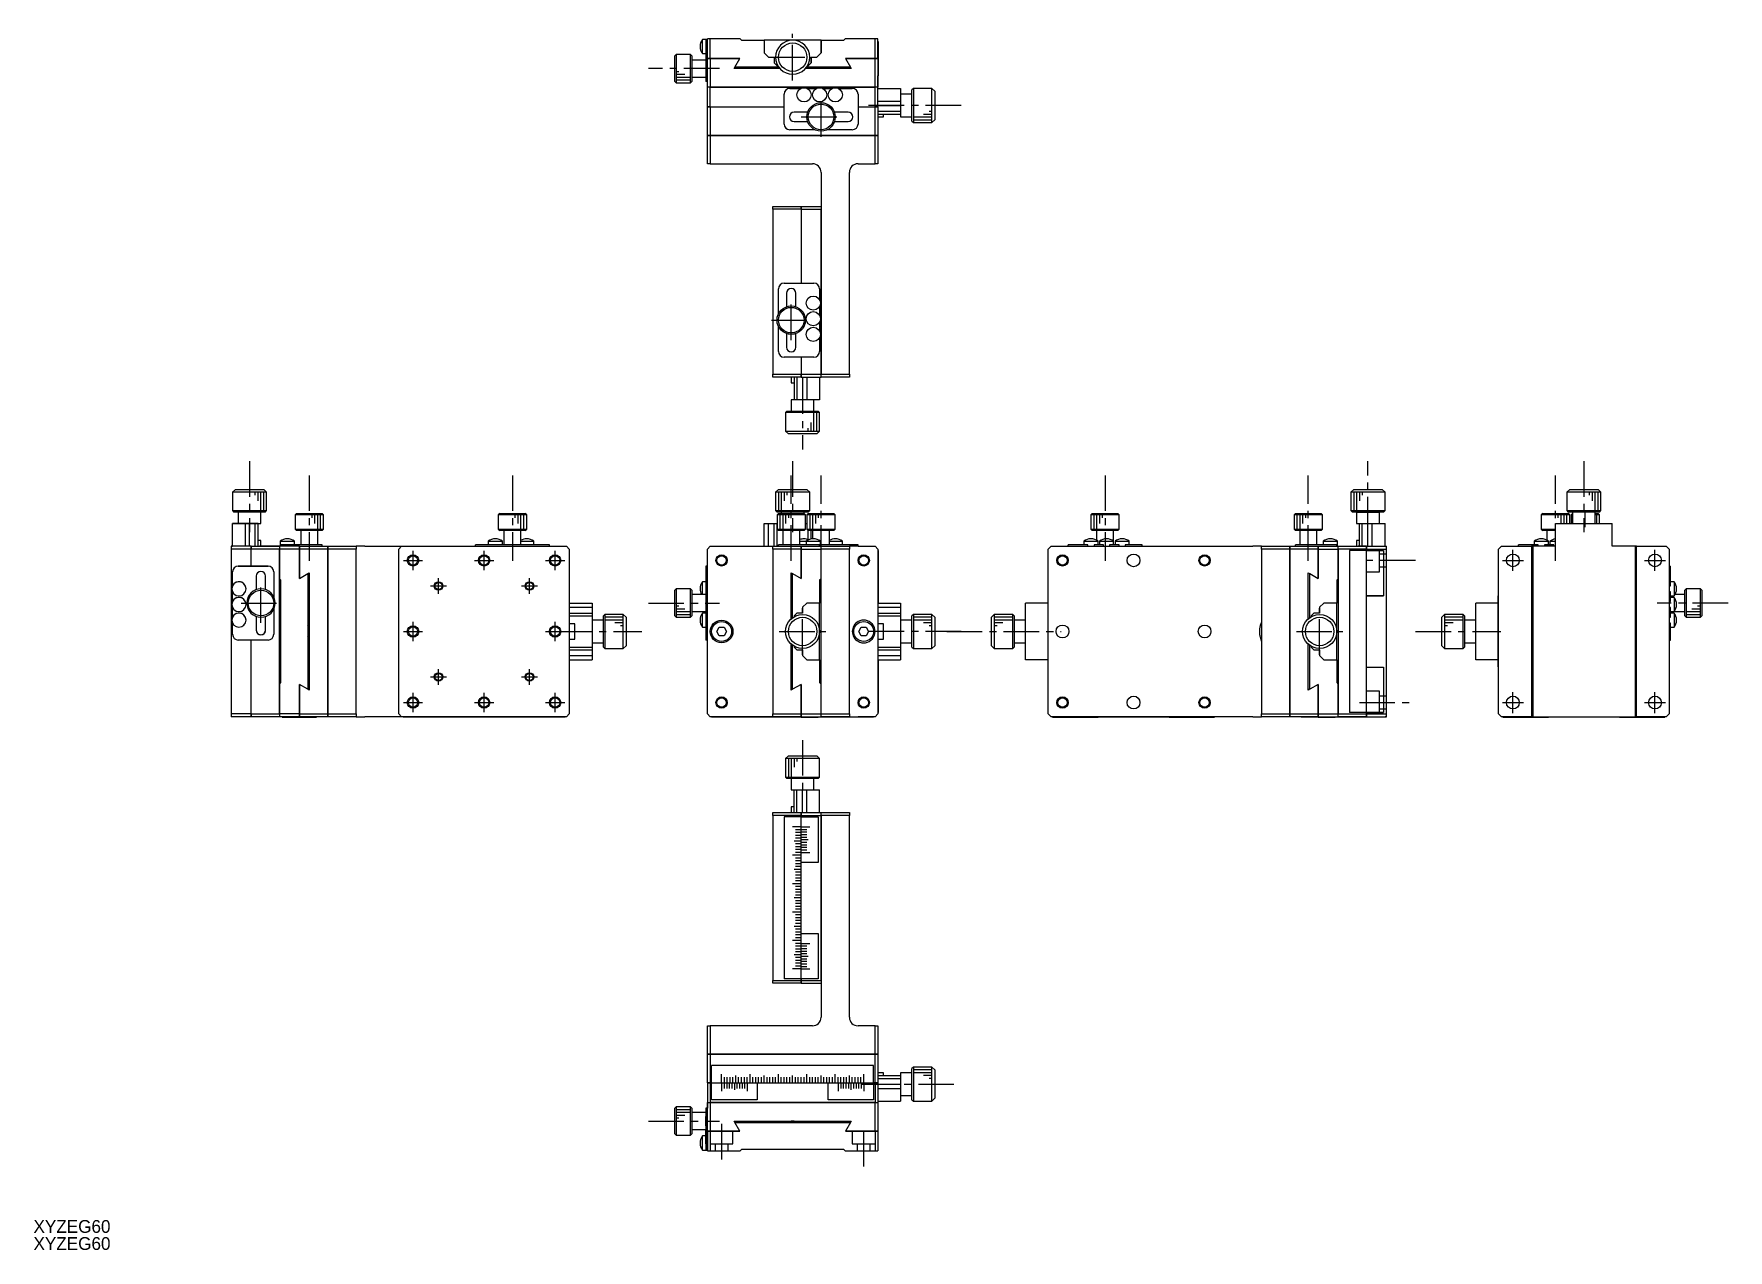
# Model space of a CAD drawing. Extents: x -194 to 403, y -10 to 418.
import ezdxf

# ---------------------------------------------------------------- set-up
doc = ezdxf.new("R2010")
doc.units = 0
doc.header["$LTSCALE"] = 10
doc.linetypes.add('CENTER', pattern=[2, 1.25, -0.25, 0.25, -0.25])
doc.linetypes.add('DASHED', pattern=[3.5, 2, -1.5])
doc.layers.get('0').update_dxf_attribs({"linetype": 'CONTINUOUS'})
doc.layers.add('CENTER', color=1, linetype='CENTER')
doc.styles.get("Standard").update_dxf_attribs({"font": 'FGP教科書体NT-M'})

msp = doc.modelspace()

# ---------------------------------------------------------------- texts
at = {"color": 7}
for p in [(-193.752556, -3.495743), (-193.752556, -9.495743)]:
    msp.add_text('XYZEG60', height=4.5, dxfattribs=at).set_placement(p)

# ---------------------------------------------------------------- linework, layer by layer
at = {"color": 7, "linetype": 'CONTINUOUS'}
for p, q in [((41.679236, 411.303051), (41.679236, 416.303051)), ((43.401735, 416.303051), (41.679236, 416.303051)), ((42.901734, 416.053051), (42.901734, 414.053051)), ((43.401734, 416.053051), (42.901734, 416.053051)), ((42.901734, 414.053051), (42.901734, 403.55305)), ((43.401735, 409.553051), (43.401734, 416.553051)), ((44.401734, 416.553051), (43.401734, 416.553051)), ((44.401734, 409.553051), (44.401734, 416.553051)), ((54.901735, 416.553051), (44.401734, 416.553051)), ((54.901735, 416.553051), (55.401735, 416.053051)), ((55.401737, 416.053051), (54.901737, 416.553051)), ((55.401735, 416.053051), (63.401735, 416.053051)), ((63.401735, 416.053051), (63.401735, 411.553053)), ((73.401734, 416.053051), (63.401735, 416.053051)), ((63.401735, 411.553053), (64.901736, 410.053052)), ((83.401733, 416.053051), (73.401734, 416.053051)), ((81.901733, 410.053052), (83.401733, 411.553053)), ((83.401733, 411.553053), (81.901733, 410.053052)), ((83.401733, 411.553053), (83.401733, 416.053051)), ((83.401733, 416.053051), (83.401733, 411.553053)), ((83.401733, 416.053051), (91.401735, 416.053051)), ((91.401735, 416.053051), (91.901735, 416.553051)), ((102.401735, 416.553051), (91.901735, 416.553051)), ((102.401735, 409.553051), (102.401735, 416.553051)), ((103.401735, 416.553051), (102.401735, 416.553051)), ((103.401735, 409.553051), (103.401735, 416.553051)), ((103.401735, 415.553051), (103.551735, 415.553051)), ((103.401737, 415.553051), (103.401737, 416.553051)), ((103.551735, 415.553051), (103.551735, 409.553051)), ((103.551735, 409.553051), (103.551735, 415.553051)), ((32.401735, 411.053051), (31.901735, 410.553051)), ((31.901735, 401.553051), (31.901735, 410.553051)), ((32.401735, 411.053051), (32.401735, 401.053051)), ((37.401735, 411.053051), (32.401735, 411.053051)), ((37.401735, 401.053051), (37.401735, 411.053051)), ((37.901735, 410.553051), (37.401735, 411.053051)), ((37.901735, 410.553051), (37.901735, 409.053051)), ((37.901735, 410.553051), (37.901735, 401.553051)), ((37.901735, 409.053051), (37.901735, 403.053051)), ((37.901735, 409.053051), (37.901735, 406.053051)), ((42.901735, 409.053051), (37.901735, 409.053051)), ((37.901735, 406.053051), (37.901735, 403.053051)), ((41.679236, 411.303051), (42.901735, 411.303051)), ((43.401735, 399.553051), (43.401735, 409.553051)), ((43.401735, 409.553051), (44.401735, 409.553051)), ((44.401734, 409.553051), (43.401735, 409.553051)), ((54.791735, 409.553051), (44.401734, 409.553051)), ((44.401735, 409.553051), (44.401735, 399.553051)), ((44.401735, 409.553051), (54.791735, 409.553051)), ((52.771735, 406.053051), (53.06041, 406.553051)), ((68.929599, 406.053051), (52.771735, 406.053051)), ((53.060411, 406.553051), (52.771736, 406.053051)), ((53.059684, 406.553051), (54.791735, 409.553051)), ((68.528337, 406.553051), (53.059684, 406.553051)), ((53.06041, 406.553051), (54.792461, 409.553051)), ((54.791735, 409.553051), (54.792461, 409.553051)), ((64.901736, 410.053052), (66.901735, 410.053052)), ((66.901735, 410.053052), (66.901735, 408.053053)), ((66.901735, 408.053053), (67.901735, 407.053053)), ((67.901735, 407.053053), (68.205581, 407.053053)), ((94.032461, 406.053051), (77.873869, 406.053051)), ((93.743786, 406.553051), (78.27513, 406.553051)), ((78.597887, 407.053053), (78.901733, 407.053053)), ((78.901733, 407.053053), (79.901733, 408.053053)), ((79.901733, 408.053053), (78.901733, 407.053053)), ((79.901733, 410.053052), (81.901733, 410.053052)), ((79.901733, 408.053053), (79.901733, 410.053052)), ((79.901733, 410.053052), (79.901733, 408.053053)), ((92.011735, 409.553051), (93.743787, 406.553051)), ((92.011735, 409.553051), (102.401735, 409.553051)), ((92.011735, 409.553051), (93.743786, 406.553051)), ((102.401735, 409.553051), (92.011735, 409.553051)), ((93.743787, 406.553051), (94.032461, 406.053051)), ((102.401735, 399.553051), (102.401735, 409.553051)), ((102.401735, 409.553051), (103.401735, 409.553051)), ((103.401735, 409.553051), (102.401735, 409.553051)), ((103.401735, 409.553051), (103.551735, 409.553051)), ((103.551735, 409.553051), (103.401735, 409.553051)), ((103.401735, 409.553051), (103.401735, 399.553051)), ((103.551735, 409.553051), (103.551735, 403.553051)), ((103.551736, 409.553051), (103.551736, 403.553051)), ((31.901735, 401.553051), (32.401735, 401.053051)), ((32.401735, 401.053051), (37.401735, 401.053051)), ((37.401735, 401.053051), (37.901735, 401.553051)), ((37.901735, 403.053051), (37.901735, 401.553051)), ((37.901735, 403.053051), (42.901735, 403.053051)), ((42.901734, 403.55305), (42.901734, 401.55305)), ((43.401735, 401.55305), (42.901734, 401.55305)), ((43.401735, 392.553051), (43.401735, 399.553051)), ((44.401735, 399.553051), (43.401735, 399.553051)), ((44.401735, 399.553051), (43.401735, 399.553051)), ((44.401734, 392.553051), (44.401735, 399.553051)), ((102.401736, 399.553051), (44.401735, 399.553051)), ((44.401735, 399.553051), (102.401735, 399.553051)), ((103.401735, 399.553051), (102.401735, 399.553051)), ((102.401736, 392.553051), (102.401736, 399.553051)), ((103.401736, 399.553051), (102.401736, 399.553051)), ((103.401735, 403.553051), (103.551735, 403.553051)), ((103.401736, 399.553051), (103.401736, 403.553051)), ((103.401736, 392.553051), (103.401736, 399.553051)), ((70.401736, 386.55305), (70.401736, 397.053051)), ((72.401736, 399.053051), (76.312011, 399.053051)), ((78.49146, 399.053051), (81.812011, 399.053051)), ((83.99146, 399.053051), (87.312011, 399.053051)), ((89.49146, 399.053051), (94.401734, 399.053051)), ((96.401734, 397.053051), (96.401734, 386.55305)), ((103.401736, 399.053051), (111.401736, 399.053051)), ((103.401736, 394.553053), (111.401736, 394.553053)), ((111.401736, 399.053051), (111.401736, 394.553053)), ((115.401736, 397.053052), (111.401736, 397.053052)), ((111.401736, 394.553053), (111.401736, 393.053052)), ((115.901736, 399.053052), (115.401736, 398.553052)), ((115.401736, 387.553052), (115.401736, 398.553052)), ((115.901736, 399.053052), (115.901736, 387.053052)), ((122.401736, 399.053052), (115.901736, 399.053052)), ((122.401736, 387.053052), (122.401736, 399.053052)), ((123.401736, 398.053052), (122.401736, 399.053052)), ((123.401736, 398.053052), (123.401736, 388.053052)), ((44.401734, 392.553051), (43.401735, 392.553051)), ((43.401736, 382.553051), (43.401736, 392.553051)), ((43.401736, 392.553051), (44.401736, 392.553051)), ((44.401734, 392.553051), (70.401736, 392.553051)), ((44.401736, 392.553051), (44.401736, 382.553051)), ((44.401736, 392.553051), (70.401736, 392.553051)), ((78.681831, 390.70305), (73.901735, 390.70305)), ((92.901735, 390.70305), (88.121641, 390.70305)), ((96.401734, 392.553051), (102.401736, 392.553051)), ((96.401734, 392.553051), (102.401736, 392.553051)), ((102.401736, 382.553051), (102.401736, 392.553051)), ((102.401736, 392.553051), (103.401736, 392.553051)), ((103.401736, 392.553051), (102.401736, 392.553051)), ((103.401736, 393.053052), (111.401736, 393.053052)), ((103.401736, 392.553051), (103.401736, 382.553051)), ((103.401736, 391.053053), (111.401736, 391.053053)), ((103.401736, 390.053053), (111.401736, 390.053053)), ((103.401736, 389.053052), (105.401736, 389.053052)), ((105.401736, 389.053052), (105.401736, 390.053053)), ((111.401736, 393.053052), (111.401736, 391.053053)), ((111.401736, 391.053053), (111.401736, 390.053053)), ((111.401736, 390.053053), (111.401736, 389.053052)), ((111.401736, 389.053052), (115.401736, 389.053052)), ((115.401736, 387.553052), (115.901736, 387.053052)), ((122.401736, 387.053052), (123.401736, 388.053052)), ((43.401736, 372.553051), (43.401736, 382.553051)), ((43.401736, 382.553051), (44.401736, 382.553051)), ((44.401736, 382.553051), (43.401736, 382.553051)), ((44.401736, 382.553051), (44.401736, 372.553051)), ((102.401736, 382.553051), (44.401736, 382.553051)), ((44.401736, 382.553051), (102.401736, 382.553051)), ((81.222285, 384.55305), (72.401736, 384.55305)), ((73.901735, 387.40305), (78.681831, 387.40305)), ((94.401734, 384.55305), (85.581183, 384.55305)), ((88.12164, 387.40305), (92.901735, 387.40305)), ((102.401736, 372.553051), (102.401736, 382.553051)), ((102.401736, 382.553051), (103.401736, 382.553051)), ((103.401736, 382.553051), (102.401736, 382.553051)), ((103.401736, 382.553051), (103.401736, 372.553051)), ((115.901736, 387.053052), (122.401736, 387.053052)), ((44.401736, 372.553051), (43.401736, 372.553051)), ((44.401736, 372.553051), (80.401736, 372.553051)), ((96.401736, 372.553051), (102.401736, 372.553051)), ((103.401736, 372.553051), (102.401736, 372.553051)), ((83.401736, 369.553051), (83.401736, 356.553052)), ((93.401736, 298.553051), (93.401736, 369.553051)), ((66.401736, 357.553051), (76.401736, 357.553051)), ((66.401736, 356.553051), (66.401736, 357.553051)), ((76.401736, 356.553051), (66.401736, 356.553051)), ((66.401736, 356.553051), (66.401736, 298.553051)), ((76.401736, 357.553052), (83.401736, 357.553052)), ((76.401736, 356.553053), (76.401736, 357.553052)), ((76.401736, 357.553051), (76.401736, 356.553051)), ((76.401736, 356.553053), (76.401736, 330.553051)), ((76.401736, 356.553053), (83.401736, 356.553052)), ((76.401736, 356.553051), (76.401736, 330.553051)), ((83.401736, 298.553051), (83.401736, 356.553052)), ((83.401736, 356.553052), (83.401736, 298.553051)), ((68.401735, 319.732502), (68.401735, 328.553051)), ((70.401735, 330.553051), (80.901736, 330.553051)), ((82.901736, 328.553051), (82.901736, 324.642776)), ((71.251735, 327.053052), (71.251735, 322.272956)), ((74.551735, 322.272956), (74.551735, 327.053052)), ((82.901736, 322.463327), (82.901736, 319.142776)), ((82.901736, 316.963327), (82.901736, 313.642776)), ((68.401735, 306.553053), (68.401735, 315.373604)), ((71.251735, 312.833147), (71.251735, 308.053052)), ((74.551735, 308.053052), (74.551735, 312.833146)), ((82.901736, 311.463327), (82.901736, 306.553053)), ((80.901736, 304.553053), (70.401735, 304.553053)), ((76.401736, 304.553053), (76.401736, 298.553051)), ((76.401736, 304.553053), (76.401736, 298.553051)), ((66.401736, 298.553051), (76.401736, 298.553051)), ((66.401736, 297.553051), (66.401736, 298.553051)), ((76.401736, 298.553051), (76.401736, 297.553051)), ((76.401736, 298.553051), (83.401736, 298.553051)), ((76.401736, 297.553051), (76.401736, 298.553051)), ((83.401736, 297.553051), (83.401736, 298.553051)), ((83.401736, 298.553051), (93.401736, 298.553051)), ((83.401736, 297.553051), (83.401736, 298.553051)), ((93.401736, 298.553051), (93.401736, 297.553051)), ((76.401736, 297.553051), (66.401736, 297.553051)), ((72.901737, 297.553051), (72.901737, 295.553051)), ((72.901737, 295.553051), (73.901738, 295.553051)), ((73.901738, 297.553051), (73.901738, 289.553051)), ((74.901738, 297.553051), (74.901738, 289.553051)), ((76.401736, 297.553051), (83.401736, 297.553051)), ((76.901737, 297.553051), (76.901737, 289.553051)), ((78.401738, 297.553051), (78.401738, 289.553051)), ((82.901736, 297.553051), (82.901736, 289.553051)), ((93.401736, 297.553051), (83.401736, 297.553051)), ((73.901738, 289.553051), (72.901737, 289.553051)), ((72.901737, 289.553051), (72.901737, 285.553051)), ((74.901738, 289.553051), (73.901738, 289.553051)), ((76.901737, 289.553051), (74.901738, 289.553051)), ((78.401738, 289.553051), (76.901737, 289.553051)), ((82.901736, 289.553051), (78.401738, 289.553051)), ((80.901737, 285.553051), (80.901737, 289.553051)), ((71.401737, 285.553051), (70.901737, 285.053051)), ((82.901737, 285.053051), (70.901737, 285.053051)), ((70.901737, 285.053051), (70.901737, 278.553051)), ((71.401737, 285.553051), (82.401737, 285.553051)), ((82.901737, 285.053051), (82.401737, 285.553051)), ((82.901737, 278.553051), (82.901737, 285.053051)), ((70.901737, 278.553051), (82.901737, 278.553051)), ((70.901737, 278.553051), (71.901737, 277.553051)), ((81.901737, 277.553051), (71.901737, 277.553051)), ((81.901737, 277.553051), (82.901737, 278.553051)), ((-122.700648, 258.046895), (-123.700648, 257.046895)), ((-111.700648, 257.046895), (-123.700648, 257.046895)), ((-123.700648, 257.046895), (-123.700648, 250.546895)), ((-122.700648, 258.046895), (-112.700648, 258.046895)), ((-122.700648, 258.046895), (-112.700648, 258.046895)), ((-111.700648, 257.046895), (-112.700648, 258.046895)), ((-111.700648, 250.546895), (-111.700648, 257.046895)), ((68.401734, 258.046895), (67.401734, 257.046895)), ((79.401734, 257.046895), (67.401734, 257.046895)), ((67.401734, 257.046895), (67.401734, 250.546895)), ((68.401734, 258.046895), (78.401734, 258.046895)), ((79.401734, 257.046895), (78.401734, 258.046895)), ((79.401734, 250.546895), (79.401734, 257.046895)), ((270.864572, 258.046895), (269.864572, 257.046895)), ((269.864572, 257.046895), (269.864572, 250.546895)), ((281.864572, 257.046895), (269.864572, 257.046895)), ((270.864572, 258.046895), (280.864572, 258.046895)), ((281.864572, 257.046895), (280.864572, 258.046895)), ((281.864572, 250.546895), (281.864572, 257.046895)), ((346.855453, 258.046895), (345.855453, 257.046895)), ((351.855453, 257.046895), (345.855453, 257.046895)), ((345.855453, 257.046895), (345.855453, 250.546895)), ((346.855453, 258.046895), (351.855453, 258.046895)), ((351.855453, 258.046895), (356.855453, 258.046895)), ((357.855453, 257.046895), (351.855453, 257.046895)), ((357.855453, 257.046895), (356.855453, 258.046895)), ((357.855453, 250.546895), (357.855453, 257.046895)), ((-123.700648, 250.546895), (-111.700648, 250.546895)), ((-123.700648, 250.546895), (-123.200648, 250.046895)), ((-112.200648, 250.046895), (-111.700648, 250.546895)), ((67.401734, 250.546895), (79.401734, 250.546895)), ((67.401734, 250.546895), (67.901734, 250.046895)), ((78.901734, 250.046895), (79.401734, 250.546895)), ((269.864572, 250.546895), (270.364572, 250.046895)), ((269.864572, 250.546895), (281.864572, 250.546895)), ((281.364572, 250.046895), (281.864572, 250.546895)), ((345.855453, 250.546895), (351.855453, 250.546895)), ((345.855453, 250.546895), (346.355453, 250.046895)), ((351.855453, 250.546895), (357.855453, 250.546895)), ((357.355453, 250.046895), (357.855453, 250.546895)), ((-121.700648, 246.046895), (-123.700647, 246.046895)), ((-123.700647, 246.046894), (-119.200649, 246.046894)), ((-123.700647, 238.046894), (-123.700647, 246.046894)), ((-112.200648, 250.046895), (-123.200648, 250.046895)), ((-121.700648, 250.046895), (-121.700648, 246.046895)), ((-119.200649, 246.046895), (-121.700648, 246.046895)), ((-117.700648, 246.046895), (-121.700648, 246.046895)), ((-117.700648, 246.046895), (-119.200649, 246.046895)), ((-119.200649, 238.046894), (-119.200649, 246.046894)), ((-119.200649, 246.046894), (-117.700648, 246.046894)), ((-117.700648, 246.046895), (-115.700649, 246.046895)), ((-115.700649, 246.046895), (-117.700648, 246.046895)), ((-114.700649, 246.046895), (-117.700648, 246.046895)), ((-117.700648, 238.046894), (-117.700648, 246.046894)), ((-115.700649, 246.046895), (-114.700649, 246.046895)), ((-114.700649, 246.046895), (-115.700649, 246.046895)), ((-115.700649, 238.046895), (-115.700649, 246.046895)), ((-114.700649, 238.046895), (-114.700649, 246.046895)), ((-114.700649, 246.046895), (-113.700648, 246.046895)), ((-113.700648, 246.046895), (-113.700648, 250.046895)), ((-101.200647, 249.546893), (-101.700647, 249.046893)), ((-91.700647, 249.046893), (-101.700647, 249.046893)), ((-101.700647, 249.046893), (-101.700647, 244.046893)), ((-101.200647, 249.546893), (-92.200647, 249.546893)), ((-91.700647, 249.046893), (-92.200647, 249.546893)), ((-91.700647, 244.046893), (-91.700647, 249.046893)), ((-29.700647, 249.546892), (-30.200647, 249.046892)), ((-20.200647, 249.046892), (-30.200647, 249.046892)), ((-30.200647, 249.046892), (-30.200647, 244.046892)), ((-29.700647, 249.546892), (-20.700647, 249.546892)), ((-20.200647, 249.046892), (-20.700647, 249.546892)), ((-20.200647, 244.046892), (-20.200647, 249.046892)), ((63.401735, 238.046894), (63.401735, 246.046894)), ((63.401735, 246.046894), (64.901736, 246.046894)), ((64.901736, 246.046894), (66.901735, 246.046895)), ((64.901736, 238.046894), (64.901736, 246.046894)), ((66.901735, 238.046895), (66.901735, 246.046895)), ((66.901735, 246.046895), (67.901735, 246.046895)), ((78.901734, 250.046895), (67.901734, 250.046895)), ((67.901735, 244.046893), (67.901735, 246.046895)), ((68.401736, 249.546892), (67.901736, 249.046892)), ((77.901736, 249.046892), (67.901736, 249.046892)), ((67.901736, 249.046892), (67.901736, 244.046892)), ((68.401736, 249.546892), (77.401736, 249.546892)), ((69.401734, 250.046895), (69.401734, 249.546892)), ((77.401734, 249.546892), (77.401734, 250.046895)), ((77.901736, 249.046892), (77.401736, 249.546892)), ((77.901736, 244.046892), (77.901736, 249.046892)), ((77.901736, 246.046895), (78.401736, 246.046895)), ((78.901736, 249.546893), (78.401736, 249.046893)), ((88.401736, 249.046893), (78.401736, 249.046893)), ((78.401736, 249.046893), (78.401736, 244.046893)), ((78.901736, 249.546893), (87.901736, 249.546893)), ((88.401736, 249.046893), (87.901736, 249.546893)), ((88.401736, 244.046893), (88.401736, 249.046893)), ((178.864571, 249.546892), (178.364571, 249.046892)), ((183.364571, 249.046892), (178.364571, 249.046892)), ((178.364571, 249.046892), (178.364571, 244.046892)), ((178.864571, 249.546892), (183.364571, 249.546892)), ((183.364571, 249.546892), (187.864571, 249.546892)), ((188.364571, 249.046892), (183.364571, 249.046892)), ((188.364571, 249.046892), (187.864571, 249.546892)), ((188.364571, 244.046892), (188.364571, 249.046892)), ((250.364571, 249.546893), (249.864571, 249.046893)), ((259.864571, 249.046893), (249.864571, 249.046893)), ((249.864571, 249.046893), (249.864571, 244.046893)), ((250.364571, 249.546893), (259.364571, 249.546893)), ((259.864571, 249.046893), (259.364571, 249.546893)), ((259.864571, 244.046893), (259.864571, 249.046893)), ((271.864572, 250.046895), (270.364572, 250.046895)), ((281.364572, 250.046895), (270.364572, 250.046895)), ((279.864572, 250.046895), (271.864572, 250.046895)), ((271.864572, 250.046895), (271.864572, 246.046895)), ((271.864572, 250.046895), (279.864572, 250.046895)), ((271.864572, 246.046895), (272.864573, 246.046895)), ((271.864572, 246.046895), (272.864573, 246.046895)), ((272.864573, 238.046895), (272.864573, 246.046895)), ((272.864573, 246.046895), (273.864573, 246.046895)), ((273.864573, 238.046895), (273.864573, 246.046895)), ((273.864573, 246.046895), (275.864572, 246.046895)), ((275.864572, 238.046895), (275.864572, 246.046895)), ((275.864572, 246.046895), (277.364573, 246.046895)), ((277.364573, 238.046895), (277.364573, 246.046895)), ((277.364573, 246.046895), (281.864571, 246.046895)), ((281.364572, 250.046895), (279.864572, 250.046895)), ((279.864572, 246.046895), (279.864572, 250.046895)), ((281.864571, 238.046895), (281.864571, 246.046895)), ((337.355451, 249.546893), (336.855451, 249.046893)), ((341.855451, 249.046893), (336.855451, 249.046893)), ((336.855451, 249.046893), (336.855451, 244.046893)), ((337.355451, 249.546893), (341.855451, 249.546893)), ((341.855451, 249.546893), (346.355451, 249.546893)), ((346.855451, 249.046893), (341.855451, 249.046893)), ((341.855454, 246.046895), (361.855452, 246.046894)), ((341.855454, 238.046895), (341.855454, 246.046895)), ((346.855451, 249.046893), (346.355451, 249.546893)), ((351.855453, 250.046895), (346.355453, 250.046895)), ((346.855451, 246.046895), (346.855451, 249.046893)), ((347.855451, 249.546892), (347.355451, 249.046892)), ((347.855453, 249.046892), (347.355451, 249.046892)), ((347.355451, 249.046892), (347.355451, 246.046895)), ((347.855453, 250.046895), (347.855453, 246.046895)), ((357.355453, 250.046895), (351.855453, 250.046895)), ((355.855453, 246.046895), (355.855453, 250.046895)), ((355.855453, 249.546892), (356.855451, 249.546892)), ((357.355451, 249.046892), (355.855453, 249.046892)), ((357.355451, 249.046892), (356.855451, 249.546892)), ((357.355451, 246.046895), (357.355451, 249.046892)), ((361.855452, 238.046894), (361.855452, 246.046894)), ((-113.700648, 240.046895), (-114.700649, 240.046895)), ((-113.700648, 240.046895), (-114.700649, 240.046895)), ((-113.700648, 238.046895), (-113.700648, 240.046895)), ((-106.950647, 239.769393), (-104.450647, 239.769393)), ((-106.950647, 239.769393), (-106.950647, 238.046894)), ((-106.700647, 238.046894), (-106.700647, 238.546894)), ((-104.700647, 238.546894), (-106.700647, 238.546894)), ((-94.200646, 238.546894), (-104.700647, 238.546894)), ((-104.450647, 239.769393), (-101.950647, 239.769393)), ((-101.950647, 238.546894), (-101.950647, 239.769393)), ((-101.700647, 244.046893), (-91.700647, 244.046893)), ((-101.700647, 244.046893), (-101.200647, 243.546893)), ((-92.200647, 243.546893), (-101.200647, 243.546893)), ((-99.700647, 243.546893), (-99.700647, 238.546893)), ((-92.200646, 238.546894), (-94.200646, 238.546894)), ((-93.700647, 238.546893), (-93.700647, 243.546893)), ((-92.200647, 243.546893), (-91.700647, 244.046893)), ((-92.200646, 238.046894), (-92.200646, 238.546894)), ((-36.200647, 238.546893), (-38.200647, 238.546893)), ((-38.200647, 238.046893), (-38.200647, 238.546893)), ((-27.380098, 238.546893), (-36.200647, 238.546893)), ((-33.700647, 239.769392), (-28.700647, 239.769392)), ((-33.700647, 239.769392), (-33.700647, 238.546893)), ((-30.200647, 244.046892), (-20.200647, 244.046892)), ((-30.200647, 244.046892), (-29.700647, 243.546892)), ((-20.700647, 243.546892), (-29.700647, 243.546892)), ((-28.700647, 238.546893), (-28.700647, 239.769392)), ((-28.200647, 243.546892), (-28.200647, 238.546892)), ((-14.200649, 238.546893), (-27.380098, 238.546893)), ((-22.200647, 238.546892), (-22.200647, 243.546892)), ((-22.200647, 239.769392), (-17.700647, 239.769392)), ((-20.700647, 243.546892), (-20.200647, 244.046892)), ((-17.700647, 238.546893), (-17.700647, 239.769392)), ((-12.200649, 238.546893), (-14.200649, 238.546893)), ((-12.200649, 238.046893), (-12.200649, 238.546893)), ((67.901735, 238.046895), (67.901735, 244.046893)), ((67.901736, 244.046892), (77.901736, 244.046892)), ((67.901736, 244.046892), (68.401736, 243.546892)), ((68.401735, 238.046893), (68.401735, 238.546893)), ((70.401735, 238.546893), (68.401735, 238.546893)), ((77.401736, 243.546892), (68.401736, 243.546892)), ((69.901736, 243.546892), (69.901736, 238.546892)), ((80.901736, 238.546893), (70.401735, 238.546893)), ((75.901736, 238.546892), (75.901736, 243.546892)), ((75.901736, 239.769393), (78.151737, 239.769393)), ((77.401736, 243.546892), (77.901736, 244.046892)), ((78.151736, 239.769392), (83.151736, 239.769392)), ((78.151736, 239.769392), (78.151736, 238.546893)), ((78.401736, 244.046893), (88.401736, 244.046893)), ((78.401736, 244.046893), (78.901736, 243.546893)), ((78.901733, 240.354994), (78.901733, 243.546893)), ((87.901736, 243.546893), (78.901736, 243.546893)), ((79.901733, 240.575951), (79.901733, 243.546893)), ((80.401736, 243.546893), (80.401736, 240.639073)), ((82.901736, 238.546893), (80.901736, 238.546893)), ((82.901736, 238.046893), (82.901736, 238.546893)), ((83.151736, 238.046893), (83.151736, 239.769392)), ((94.401734, 238.546894), (83.151736, 238.546894)), ((86.401736, 238.546893), (86.401736, 243.546893)), ((86.401736, 239.769393), (90.901736, 239.769393)), ((87.901736, 243.546893), (88.401736, 244.046893)), ((90.901736, 238.546894), (90.901736, 239.769393)), ((96.401734, 238.546894), (94.401734, 238.546894)), ((96.401734, 238.046894), (96.401734, 238.546894)), ((170.364573, 238.046893), (170.364573, 238.546893)), ((172.364573, 238.546893), (170.364573, 238.546893)), ((177.274846, 238.546893), (172.364573, 238.546893)), ((175.864571, 239.769392), (180.864571, 239.769392)), ((175.864571, 239.769392), (175.864571, 238.546893)), ((177.274846, 238.046893), (177.274846, 238.546893)), ((178.364571, 244.046892), (183.364571, 244.046892)), ((178.364571, 244.046892), (178.864571, 243.546892)), ((183.364571, 243.546892), (178.864571, 243.546892)), ((179.454295, 238.546893), (179.454295, 238.046893)), ((182.774846, 238.546893), (179.454295, 238.546893)), ((180.364571, 243.546892), (180.364571, 240.110995)), ((180.864571, 238.546893), (180.864571, 239.769392)), ((181.364571, 239.769392), (186.364571, 239.769392)), ((181.364571, 239.769392), (181.364571, 238.546893)), ((182.774846, 238.046893), (182.774846, 238.546893)), ((183.364571, 244.046892), (188.364571, 244.046892)), ((187.864571, 243.546892), (183.364571, 243.546892)), ((184.954295, 238.546893), (184.954295, 238.046893)), ((188.274846, 238.546893), (184.954295, 238.546893)), ((186.364571, 239.769392), (186.364571, 243.546892)), ((186.364571, 238.546893), (186.364571, 239.769392)), ((186.864571, 239.769392), (191.864571, 239.769392)), ((186.864571, 239.769392), (186.864571, 238.546893)), ((187.864571, 243.546892), (188.364571, 244.046892)), ((188.274846, 238.046893), (188.274846, 238.546893)), ((190.454295, 238.546893), (190.454295, 238.046893)), ((194.364571, 238.546893), (190.454295, 238.546893)), ((191.864571, 238.546893), (191.864571, 239.769392)), ((196.364571, 238.546893), (194.364571, 238.546893)), ((196.364571, 238.046893), (196.364571, 238.546893)), ((249.864571, 244.046893), (259.864571, 244.046893)), ((249.864571, 244.046893), (250.364571, 243.546893)), ((252.36457, 238.546894), (250.36457, 238.546894)), ((250.36457, 238.046894), (250.36457, 238.546894)), ((259.364571, 243.546893), (250.364571, 243.546893)), ((251.864571, 243.546893), (251.864571, 238.546893)), ((262.864571, 238.546894), (252.36457, 238.546894)), ((257.864571, 238.546893), (257.864571, 243.546893)), ((259.364571, 243.546893), (259.864571, 244.046893)), ((260.114571, 239.769393), (265.114571, 239.769393)), ((260.114571, 239.769393), (260.114571, 238.546894)), ((264.864571, 238.546894), (262.864571, 238.546894)), ((264.864571, 238.046894), (264.864571, 238.546894)), ((265.114571, 238.046894), (265.114571, 239.769393)), ((271.864572, 240.046895), (271.864572, 238.046895)), ((272.864573, 240.046895), (271.864572, 240.046895)), ((328.855453, 238.046894), (328.855453, 238.546894)), ((330.855453, 238.546894), (328.855453, 238.546894)), ((335.765727, 238.546894), (330.855453, 238.546894)), ((334.355451, 239.769393), (339.355451, 239.769393)), ((334.355451, 239.769393), (334.355451, 238.546894)), ((335.765727, 238.046894), (335.765727, 238.546894)), ((336.855451, 244.046893), (341.855451, 244.046893)), ((336.855451, 244.046893), (337.355451, 243.546893)), ((341.855451, 243.546893), (337.355451, 243.546893)), ((337.945176, 238.546894), (337.945176, 238.046894)), ((341.265727, 238.546894), (337.945176, 238.546894)), ((338.855451, 243.546893), (338.855451, 240.110996)), ((339.355451, 238.546894), (339.355451, 239.769393)), ((339.855451, 239.769393), (341.855454, 239.769393)), ((339.855451, 239.769393), (339.855451, 238.546894)), ((341.265727, 238.046894), (341.265727, 238.546894)), ((-117.200647, 238.046894), (-124.200647, 238.046894)), ((-124.200647, 238.046894), (-124.200647, 237.046894)), ((-124.200647, 238.046894), (-123.700647, 238.046894)), ((-117.200647, 237.046894), (-124.200647, 237.046894)), ((-124.200647, 237.046894), (-124.200647, 179.046893)), ((-119.200649, 238.046894), (-123.700647, 238.046894)), ((-117.700648, 238.046894), (-119.200649, 238.046894)), ((-117.200647, 238.046895), (-117.700648, 238.046895)), ((-117.200647, 238.046894), (-117.200647, 237.046894)), ((-117.200647, 237.046893), (-117.200647, 238.046893)), ((-117.200647, 238.046893), (-107.200647, 238.046893)), ((-117.200647, 231.046892), (-117.200647, 237.046894)), ((-107.200647, 237.046893), (-117.200647, 237.046893)), ((-117.200647, 231.046892), (-117.200647, 237.046893)), ((-113.700647, 238.046894), (-114.200647, 238.046894)), ((-107.200647, 238.046895), (-113.700648, 238.046895)), ((-100.200647, 238.046894), (-107.200647, 238.046894)), ((-107.200647, 238.046894), (-107.200647, 237.046894)), ((-107.200647, 238.046893), (-107.200647, 237.046893)), ((-107.200647, 237.046894), (-107.200647, 226.546893)), ((-100.200647, 237.046894), (-107.200647, 237.046894)), ((-107.200647, 226.546893), (-107.200647, 237.046893)), ((-100.200647, 238.046894), (-100.200647, 237.046894)), ((-100.200647, 238.046893), (-90.200647, 238.046893)), ((-100.200647, 237.046893), (-100.200647, 238.046893)), ((-100.200647, 237.046894), (-100.200647, 226.656894)), ((-90.200647, 237.046893), (-100.200647, 237.046893)), ((-100.200647, 226.656894), (-100.200647, 237.046893)), ((-90.200647, 238.046893), (-80.200647, 238.046893)), ((-90.200647, 237.046893), (-90.200647, 238.046893)), ((-90.200647, 238.046893), (-90.200647, 237.046893)), ((-80.200647, 237.046893), (-90.200647, 237.046893)), ((-90.200647, 237.046893), (-90.200647, 179.046893)), ((-90.200647, 179.046893), (-90.200647, 237.046893)), ((-80.200647, 238.046893), (-80.200647, 237.046893)), ((-77.200647, 238.046893), (-80.200647, 238.046893)), ((-80.200647, 179.046893), (-80.200647, 237.046893)), ((-77.200647, 238.046893), (-64.200647, 238.046893)), ((-64.200647, 238.046892), (-65.200647, 237.046892)), ((-65.200647, 179.046892), (-65.200647, 237.046892)), ((-64.200647, 238.046892), (-6.200647, 238.046892)), ((-5.200647, 237.046892), (-6.200647, 238.046892)), ((-5.200647, 237.046892), (-5.200647, 179.046892)), ((44.401736, 238.046893), (43.401736, 237.046893)), ((43.401736, 179.046893), (43.401736, 237.046893)), ((44.401736, 238.046893), (66.401736, 238.046893)), ((66.401736, 238.046892), (76.401736, 238.046892)), ((66.401736, 237.046892), (66.401736, 238.046892)), ((76.401736, 237.046892), (66.401736, 237.046892)), ((66.401736, 237.046892), (66.401736, 179.046892)), ((76.401736, 238.046893), (83.401736, 238.046893)), ((76.401736, 237.046893), (76.401736, 238.046893)), ((76.401736, 238.046892), (76.401736, 237.046892)), ((76.401736, 226.656893), (76.401736, 237.046893)), ((76.401736, 237.046893), (83.401736, 237.046893)), ((76.401736, 237.046892), (76.401736, 226.656893)), ((83.401736, 237.046893), (83.401736, 238.046893)), ((83.401736, 238.046893), (93.401736, 238.046893)), ((83.401736, 237.046893), (83.401736, 238.046893)), ((83.401736, 226.546892), (83.401736, 237.046893)), ((93.401736, 237.046893), (83.401736, 237.046893)), ((83.401736, 226.546892), (83.401736, 237.046893)), ((93.401736, 238.046893), (93.401736, 237.046893)), ((96.401736, 238.046893), (93.401736, 238.046893)), ((93.401736, 179.046893), (93.401736, 237.046893)), ((96.401736, 238.046893), (102.401736, 238.046893)), ((103.401736, 237.046893), (102.401736, 238.046893)), ((103.401735, 236.546895), (103.551735, 236.546895)), ((103.401736, 237.046893), (103.401736, 179.046893)), ((103.551735, 236.546895), (103.551735, 218.046893)), ((164.364571, 238.046893), (163.364571, 237.046893)), ((163.364571, 179.046893), (163.364571, 237.046893)), ((164.364571, 238.046893), (235.364571, 238.046893)), ((238.364571, 238.046893), (235.364571, 238.046893)), ((238.364571, 237.046893), (238.364571, 238.046893)), ((238.364571, 238.046893), (248.364571, 238.046893)), ((248.364571, 237.046893), (238.364571, 237.046893)), ((238.364571, 237.046893), (238.364571, 179.046893)), ((248.364571, 238.046893), (248.364571, 237.046893)), ((248.364571, 238.046893), (258.364571, 238.046893)), ((248.364571, 237.046893), (248.364571, 238.046893)), ((248.364571, 179.046893), (248.364571, 237.046893)), ((258.364571, 237.046893), (248.364571, 237.046893)), ((248.364571, 237.046893), (248.364571, 179.046893)), ((258.364571, 238.046894), (265.364571, 238.046894)), ((258.364571, 237.046894), (258.364571, 238.046894)), ((258.364571, 238.046893), (258.364571, 237.046893)), ((258.364571, 226.656894), (258.364571, 237.046894)), ((258.364571, 237.046894), (265.364571, 237.046894)), ((258.364571, 237.046893), (258.364571, 226.656894)), ((265.364571, 238.046895), (275.364571, 238.046895)), ((265.364571, 237.046895), (265.364571, 238.046895)), ((265.364571, 237.046894), (265.364571, 238.046894)), ((275.364571, 237.046895), (265.364571, 237.046895)), ((265.364571, 237.046895), (265.364571, 226.546893)), ((265.364571, 226.546893), (265.364571, 237.046894)), ((269.364571, 236.546895), (269.364571, 179.546895)), ((275.364571, 236.546895), (269.364571, 236.546895)), ((275.364571, 238.046895), (272.364571, 238.046895)), ((275.364571, 238.046895), (275.364571, 237.046895)), ((275.364571, 238.046895), (282.364571, 238.046895)), ((275.364571, 237.046896), (275.364571, 238.046895)), ((275.364571, 237.046896), (282.364571, 237.046895)), ((275.364571, 236.556895), (275.364571, 237.046896)), ((275.364571, 237.046895), (275.364571, 236.556895)), ((275.364571, 233.056895), (275.364571, 236.546895)), ((275.364571, 236.546895), (281.364571, 236.546895)), ((275.364571, 233.056895), (275.364571, 236.546895)), ((275.364571, 233.046895), (275.364571, 233.056895)), ((275.364571, 233.046895), (275.364571, 233.056895)), ((275.364571, 233.036895), (275.364571, 233.046895)), ((275.364571, 233.036895), (275.364571, 233.046895)), ((275.364571, 232.146895), (275.364571, 233.036895)), ((275.364571, 232.156895), (275.364571, 233.036895)), ((281.364571, 236.546895), (281.364571, 220.546895)), ((282.364571, 237.046895), (282.364571, 238.046895)), ((282.364571, 179.046894), (282.364571, 237.046895)), ((321.855452, 236.546895), (321.705452, 236.546895)), ((321.705452, 236.546895), (321.705452, 220.546895)), ((321.85545, 179.046894), (321.855452, 237.046895)), ((321.855452, 237.046895), (322.855452, 238.046895)), ((322.855452, 238.046895), (333.355452, 238.046895)), ((333.355452, 238.046895), (333.35545, 178.046894)), ((333.855452, 238.046895), (333.355452, 238.046895)), ((333.855452, 238.046895), (333.85545, 178.046894)), ((341.855454, 238.046895), (333.855452, 238.046895)), ((369.855452, 238.046894), (361.855452, 238.046894)), ((369.855452, 238.046894), (369.85545, 178.046893)), ((370.355452, 238.046894), (369.855452, 238.046894)), ((370.35545, 178.046893), (370.355452, 238.046894)), ((370.355452, 238.046894), (380.855453, 238.046894)), ((380.855453, 238.046894), (381.855453, 237.046894)), ((381.855453, 237.046894), (381.855451, 179.046893)), ((-123.700647, 224.136619), (-123.700647, 229.046892)), ((-121.700647, 231.046892), (-111.200646, 231.046892)), ((-117.200647, 231.046892), (-121.700647, 231.046892)), ((-111.200646, 231.046892), (-117.200647, 231.046892)), ((-115.350646, 227.546893), (-115.350646, 222.766798)), ((-112.050646, 222.766798), (-112.050646, 227.546893)), ((-109.200646, 229.046892), (-109.200646, 220.226341)), ((-100.200647, 226.656894), (-97.200647, 228.388945)), ((-100.200647, 226.656167), (-97.200647, 228.388218)), ((-100.200647, 226.656167), (-100.200647, 226.656894)), ((-97.200647, 228.388218), (-96.700647, 228.676893)), ((-97.200647, 228.388945), (-97.200647, 228.388218)), ((-97.200647, 228.388218), (-97.200647, 187.704843)), ((-96.700647, 228.676893), (-96.700647, 187.416167)), ((42.901734, 231.046892), (42.901734, 229.046892)), ((43.401734, 231.046892), (42.901734, 231.046892)), ((42.901734, 229.046892), (42.901735, 215.867443)), ((72.901736, 228.676892), (73.401736, 228.388217)), ((72.901736, 212.519028), (72.901736, 228.676892)), ((73.401736, 228.388217), (73.401736, 228.388944)), ((73.401736, 228.388944), (76.401736, 226.656893)), ((73.401736, 228.388217), (76.401736, 226.656166)), ((73.401736, 212.92029), (73.401736, 228.388217)), ((76.401736, 226.656893), (76.401736, 226.656166)), ((254.864571, 228.676893), (255.364571, 228.388218)), ((254.864571, 212.519029), (254.864571, 228.676893)), ((255.364571, 228.388945), (258.364571, 226.656894)), ((255.364571, 228.388218), (255.364571, 228.388945)), ((255.364571, 228.388218), (258.364571, 226.656167)), ((255.364571, 212.920291), (255.364571, 228.388218)), ((258.364571, 226.656894), (258.364571, 226.656167)), ((275.364571, 232.146895), (275.364571, 232.156895)), ((275.364571, 232.056895), (275.364571, 232.146895)), ((275.364571, 232.136895), (275.364571, 232.146895)), ((275.364571, 232.046895), (275.364571, 232.136895)), ((275.364571, 232.046895), (275.364571, 232.056895)), ((275.364571, 232.036895), (275.364571, 232.046895)), ((275.364571, 231.256895), (275.364571, 232.046895)), ((275.364571, 231.246895), (275.364571, 232.036895)), ((275.364571, 231.246895), (275.364571, 231.256895)), ((275.364571, 231.056895), (275.364571, 231.246895)), ((275.364571, 231.236895), (275.364571, 231.246895)), ((275.364571, 231.046895), (275.364571, 231.236895)), ((275.364571, 231.046892), (275.364571, 231.056895)), ((275.364571, 230.356895), (275.364571, 231.046895)), ((275.364571, 231.036895), (275.364571, 231.046892)), ((275.364571, 230.346895), (275.364571, 231.036895)), ((275.364571, 230.346895), (275.364571, 230.356895)), ((275.364571, 230.056895), (275.364571, 230.346895)), ((275.364571, 230.336895), (275.364571, 230.346895)), ((275.364571, 230.046895), (275.364571, 230.336895)), ((275.364571, 230.046895), (275.364571, 230.056895)), ((275.364571, 230.036895), (275.364571, 230.046895)), ((275.364571, 229.456895), (275.364571, 230.046895)), ((275.364571, 229.446895), (275.364571, 230.036895)), ((275.364571, 229.446895), (275.364571, 229.456895)), ((275.364571, 229.056895), (275.364571, 229.446895)), ((275.364571, 229.436895), (275.364571, 229.446895)), ((275.364571, 229.046895), (275.364571, 229.436895)), ((275.364571, 229.046895), (275.364571, 229.056895)), ((275.364571, 229.036895), (275.364571, 229.046895)), ((275.364571, 228.556895), (275.364571, 229.046895)), ((275.364571, 228.546895), (275.364571, 229.036895)), ((275.364571, 228.546895), (275.364571, 228.556895)), ((275.364571, 228.056895), (275.364571, 228.546895)), ((275.364571, 228.536895), (275.364571, 228.546895)), ((275.364571, 228.046895), (275.364571, 228.536895)), ((275.364571, 228.046895), (275.364571, 228.056895)), ((275.364571, 228.036895), (275.364571, 228.046895)), ((275.364571, 227.656895), (275.364571, 228.046895)), ((275.364571, 227.646895), (275.364571, 228.036895)), ((275.364571, 227.646895), (275.364571, 227.656895)), ((275.364571, 227.056895), (275.364571, 227.646895)), ((275.364571, 227.636895), (275.364571, 227.646895)), ((275.364571, 227.046895), (275.364571, 227.636895)), ((275.364571, 227.046895), (275.364571, 227.056895)), ((275.364571, 227.036895), (275.364571, 227.046895)), ((275.364571, 226.756895), (275.364571, 227.046895)), ((275.364571, 226.746895), (275.364571, 227.036895)), ((275.364571, 226.746895), (275.364571, 226.756895)), ((275.364571, 226.056895), (275.364571, 226.746895)), ((275.364571, 226.736895), (275.364571, 226.746895)), ((275.364571, 226.046895), (275.364571, 226.736895)), ((381.855453, 231.046892), (382.355453, 231.046892)), ((382.355452, 229.046892), (382.355453, 231.046892)), ((382.355452, 224.136619), (382.355452, 229.046892)), ((-123.700647, 218.636619), (-123.700647, 221.957169)), ((-106.700647, 226.046893), (-107.200647, 226.546893)), ((-107.200647, 189.546893), (-107.200647, 226.546893)), ((-106.700647, 190.046893), (-106.700647, 226.046893)), ((32.401735, 223.046893), (31.901735, 222.546893)), ((31.901735, 213.546893), (31.901735, 222.546893)), ((32.401735, 223.046893), (32.401735, 213.046893)), ((37.401735, 223.046893), (32.401735, 223.046893)), ((37.401735, 213.046893), (37.401735, 223.046893)), ((37.901735, 222.546893), (37.401735, 223.046893)), ((37.901735, 222.546893), (37.901735, 213.546893)), ((42.901735, 221.046893), (37.901735, 221.046893)), ((41.679236, 221.046893), (41.679236, 225.546894)), ((42.901735, 225.546894), (41.679236, 225.546894)), ((83.401736, 226.546892), (82.901736, 226.046892)), ((82.901736, 226.046892), (82.901736, 218.046892)), ((83.401736, 189.546892), (83.401736, 226.546892)), ((265.364571, 226.546893), (264.864571, 226.046893)), ((264.864571, 226.046893), (264.864571, 218.046893)), ((265.364571, 226.546893), (265.364571, 189.546893)), ((275.364571, 226.046895), (275.364571, 226.056895)), ((275.364571, 226.036895), (275.364571, 226.046895)), ((275.364571, 225.856895), (275.364571, 226.046895)), ((275.364571, 225.846895), (275.364571, 226.036895)), ((275.364571, 225.846895), (275.364571, 225.856895)), ((275.364571, 225.056895), (275.364571, 225.846895)), ((275.364571, 225.836895), (275.364571, 225.846895)), ((275.364571, 225.046895), (275.364571, 225.836895)), ((275.364571, 225.046895), (275.364571, 225.056895)), ((275.364571, 225.036895), (275.364571, 225.046895)), ((275.364571, 224.956895), (275.364571, 225.046895)), ((275.364571, 224.946895), (275.364571, 225.036895)), ((275.364571, 224.946895), (275.364571, 224.956895)), ((275.364571, 224.056895), (275.364571, 224.946895)), ((275.364571, 224.936895), (275.364571, 224.946895)), ((275.364571, 224.056895), (275.364571, 224.936895)), ((275.364571, 224.046895), (275.364571, 224.056895)), ((275.364571, 224.046895), (275.364571, 224.056895)), ((275.364571, 224.036895), (275.364571, 224.046895)), ((275.364571, 224.036895), (275.364571, 224.046895)), ((275.364571, 223.056895), (275.364571, 224.036895)), ((275.364571, 223.046895), (275.364571, 224.036895)), ((275.364571, 223.046895), (275.364571, 223.056895)), ((275.364571, 223.036895), (275.364571, 223.046895)), ((275.364571, 222.046895), (275.364571, 223.046895)), ((275.364571, 222.056895), (275.364571, 223.036895)), ((275.364571, 222.046895), (275.364571, 222.056895)), ((275.364571, 222.036895), (275.364571, 222.046895)), ((275.364571, 221.046895), (275.364571, 222.046895)), ((275.364571, 221.056895), (275.364571, 222.036895)), ((275.364571, 221.046895), (275.364571, 221.056895)), ((275.364571, 221.036895), (275.364571, 221.046895)), ((275.364571, 220.546895), (275.364571, 221.046895)), ((275.364571, 220.546895), (275.364571, 221.036895)), ((381.855452, 224.136619), (382.355452, 224.136619)), ((382.355452, 221.957169), (381.855452, 221.957169)), ((383.577951, 225.546894), (382.355452, 225.546894)), ((382.355452, 218.636619), (382.355452, 221.957169)), ((383.577951, 225.546894), (383.577951, 220.546894)), ((387.355452, 221.046893), (383.919554, 221.046893)), ((387.855452, 223.046893), (387.355452, 222.546893)), ((387.355452, 218.046893), (387.355452, 222.546893)), ((387.855452, 223.046893), (387.855452, 218.046893)), ((392.855452, 223.046893), (387.855452, 223.046893)), ((392.855452, 218.046893), (392.855452, 223.046893)), ((393.355452, 222.546893), (392.855452, 223.046893)), ((393.355452, 222.546893), (393.355452, 218.046893)), ((-123.700647, 213.136619), (-123.700647, 216.457169)), ((-109.200646, 215.867443), (-109.200646, 207.046894)), ((-5.200647, 218.046892), (2.799353, 218.046892)), ((-5.200647, 216.546891), (2.799353, 216.546891)), ((2.799353, 218.046892), (2.799353, 216.546891)), ((2.799353, 216.546891), (2.799353, 214.546892)), ((37.901735, 215.046893), (42.901735, 215.046893)), ((42.901735, 215.867443), (42.901735, 207.046894)), ((78.401738, 218.046892), (76.901737, 216.546891)), ((76.901737, 216.546891), (76.901737, 214.546892)), ((82.901736, 218.046892), (78.401738, 218.046892)), ((82.901736, 208.046893), (82.901736, 218.046892)), ((103.401736, 218.046893), (111.401736, 218.046893)), ((103.401736, 216.546892), (111.401736, 216.546892)), ((111.401736, 218.046893), (111.401736, 216.546892)), ((111.401736, 216.546892), (111.401736, 214.546893)), ((155.364571, 198.046894), (155.364571, 218.046892)), ((163.364571, 218.046892), (155.364571, 218.046892)), ((260.364573, 218.046893), (258.864572, 216.546892)), ((258.864572, 216.546892), (258.864572, 214.546893)), ((264.864571, 218.046893), (260.364573, 218.046893)), ((264.864571, 208.046894), (264.864571, 218.046893)), ((281.364571, 220.546895), (275.364571, 220.546895)), ((275.364571, 220.546895), (281.364571, 220.546895)), ((275.364571, 220.536895), (275.364571, 220.546895)), ((275.364571, 220.046895), (275.364571, 220.536895)), ((275.364571, 219.046895), (275.364571, 220.046895)), ((275.364571, 218.046895), (275.364571, 219.046895)), ((275.364571, 217.046895), (275.364571, 218.046895)), ((275.364571, 216.046895), (275.364571, 217.046895)), ((275.364571, 215.046895), (275.364571, 216.046895)), ((275.364571, 214.046895), (275.364571, 215.046895)), ((313.855451, 198.046895), (313.855451, 218.046893)), ((321.705452, 218.046893), (313.855451, 218.046893)), ((321.855452, 220.546895), (321.705452, 220.546895)), ((321.705452, 220.046895), (321.705452, 220.536895)), ((321.705452, 219.046895), (321.705452, 220.046895)), ((321.705452, 218.046895), (321.705452, 219.046895)), ((321.705452, 217.046895), (321.705452, 218.046895)), ((321.705452, 216.046895), (321.705452, 217.046895)), ((321.705452, 215.046895), (321.705452, 216.046895)), ((321.705452, 214.046895), (321.705452, 215.046895)), ((381.855452, 218.636619), (382.355452, 218.636619)), ((382.355452, 216.457169), (381.855452, 216.457169)), ((382.355452, 220.546894), (383.577951, 220.546894)), ((383.577951, 220.046894), (382.355452, 220.046894)), ((382.355452, 213.136619), (382.355452, 216.457169)), ((382.355452, 215.046894), (383.577951, 215.046894)), ((383.577951, 220.046894), (383.577951, 215.046894)), ((383.577951, 215.046893), (387.355452, 215.046893)), ((387.355452, 213.546893), (387.355452, 218.046893)), ((387.855452, 218.046893), (387.855452, 213.046893)), ((392.855452, 213.046893), (392.855452, 218.046893)), ((393.355452, 218.046893), (393.355452, 213.546893)), ((-123.700647, 207.046894), (-123.700647, 210.957169)), ((-115.350646, 213.326988), (-115.350646, 208.546893)), ((-112.050646, 208.546893), (-112.050646, 213.326989)), ((-5.200647, 214.546892), (2.799353, 214.546892)), ((-5.200647, 213.546892), (2.799353, 213.546892)), ((-3.200647, 210.692646), (-5.200647, 210.692646)), ((-3.200647, 205.401141), (-3.200647, 210.692646)), ((2.799353, 214.546892), (2.799353, 213.546892)), ((2.799353, 213.546892), (2.799353, 210.692646)), ((6.799353, 212.046893), (2.799353, 212.046893)), ((2.799353, 210.692646), (2.799353, 205.401141)), ((7.299353, 214.046893), (6.799353, 213.546893)), ((6.799353, 202.546893), (6.799353, 213.546893)), ((7.299353, 214.046893), (7.299353, 202.046893)), ((13.799353, 214.046893), (7.299353, 214.046893)), ((13.799353, 202.046893), (13.799353, 214.046893)), ((14.799353, 213.046893), (13.799353, 214.046893)), ((14.799353, 213.046893), (14.799353, 203.046893)), ((31.901735, 213.546893), (32.401735, 213.046893)), ((32.401735, 213.046893), (37.401735, 213.046893)), ((37.401735, 213.046893), (37.901735, 213.546893)), ((41.679236, 209.546894), (41.679236, 214.546894)), ((42.901735, 214.546894), (41.679236, 214.546894)), ((41.679236, 209.546894), (42.901735, 209.546894)), ((46.669685, 208.046893), (47.53571, 209.546893)), ((47.53571, 209.546893), (49.267761, 209.546893)), ((49.267761, 209.546893), (50.133786, 208.046893)), ((74.901738, 214.546892), (73.901738, 213.546892)), ((73.901738, 213.546892), (73.901738, 213.243046)), ((76.901737, 214.546892), (74.901738, 214.546892)), ((96.669685, 208.046893), (97.53571, 209.546893)), ((97.53571, 209.546893), (99.267761, 209.546893)), ((99.267761, 209.546893), (100.133786, 208.046893)), ((103.401736, 214.546893), (111.401736, 214.546893)), ((103.401736, 213.546893), (111.401736, 213.546893)), ((105.401736, 210.692647), (103.401736, 210.692647)), ((105.401736, 205.401142), (105.401736, 210.692647)), ((111.401736, 214.546893), (111.401736, 213.546893)), ((111.401736, 213.546893), (111.401736, 210.692647)), ((115.401736, 212.046894), (111.401736, 212.046894)), ((111.401736, 210.692647), (111.401736, 205.401142)), ((115.901736, 214.046894), (115.401736, 213.546894)), ((115.401736, 202.546894), (115.401736, 213.546894)), ((115.901736, 214.046894), (115.901736, 202.046894)), ((122.401736, 214.046894), (115.901736, 214.046894)), ((122.401736, 202.046894), (122.401736, 214.046894)), ((123.401736, 213.046894), (122.401736, 214.046894)), ((123.401736, 213.046894), (123.401736, 203.046894)), ((144.364571, 214.046893), (143.364571, 213.046893)), ((143.364571, 208.046893), (143.364571, 213.046893)), ((144.364571, 214.046893), (144.364571, 208.046893)), ((150.864571, 214.046893), (144.364571, 214.046893)), ((150.864571, 208.046893), (150.864571, 214.046893)), ((151.364571, 213.546893), (150.864571, 214.046893)), ((151.364571, 213.546893), (151.364571, 208.046893)), ((155.364571, 212.046893), (151.364571, 212.046893)), ((238.364571, 211.510995), (238.355052, 211.36168)), ((256.864573, 214.546893), (255.864573, 213.546893)), ((255.864573, 213.546893), (255.864573, 213.243047)), ((258.864572, 214.546893), (256.864573, 214.546893)), ((275.364571, 213.046895), (275.364571, 214.046895)), ((275.364571, 212.046895), (275.364571, 213.046895)), ((275.364571, 211.046895), (275.364571, 212.046895)), ((275.364571, 210.046895), (275.364571, 211.046895)), ((275.364571, 209.046895), (275.364571, 210.046895)), ((275.364571, 208.046895), (275.364571, 209.046895)), ((302.855451, 214.046894), (301.855451, 213.046894)), ((301.855451, 208.046894), (301.855451, 213.046894)), ((302.855451, 214.046894), (302.855451, 208.046894)), ((309.355451, 214.046894), (302.855451, 214.046894)), ((309.355451, 208.046894), (309.355451, 214.046894)), ((309.855451, 213.546894), (309.355451, 214.046894)), ((309.855451, 213.546894), (309.855451, 208.046894)), ((313.855451, 212.046894), (309.855451, 212.046894)), ((321.705451, 210.046895), (321.705452, 211.046895)), ((321.705451, 209.046895), (321.705451, 210.046895)), ((321.705451, 208.046895), (321.705451, 209.046895)), ((321.705452, 213.046895), (321.705452, 214.046895)), ((321.705452, 212.046895), (321.705452, 213.046895)), ((321.705452, 211.046895), (321.705452, 212.046895)), ((381.855452, 213.136619), (382.355452, 213.136619)), ((382.355452, 210.957169), (381.855452, 210.957169)), ((383.577951, 214.546894), (382.355452, 214.546894)), ((382.355452, 207.046894), (382.355452, 210.957169)), ((382.355452, 209.546894), (383.577951, 209.546894)), ((383.577951, 214.546894), (383.577951, 209.546894)), ((387.355452, 213.546893), (387.855452, 213.046893)), ((387.855452, 213.046893), (392.855452, 213.046893)), ((392.855452, 213.046893), (393.355452, 213.546893)), ((-111.200646, 205.046894), (-121.700647, 205.046894)), ((-117.200647, 179.046893), (-117.200647, 205.046894)), ((-117.200647, 179.046892), (-117.200647, 205.046894)), ((-5.200647, 205.401141), (-3.200647, 205.401141)), ((2.799353, 205.401141), (2.799353, 202.546894)), ((2.799353, 204.046893), (6.799353, 204.046893)), ((13.799353, 202.046893), (14.799353, 203.046893)), ((42.901735, 207.046894), (42.901735, 205.046894)), ((43.401736, 205.046894), (42.901735, 205.046894)), ((47.53571, 206.546893), (46.669685, 208.046893)), ((49.267761, 206.546893), (47.53571, 206.546893)), ((50.133786, 208.046893), (49.267761, 206.546893)), ((72.901736, 187.416166), (72.901736, 203.574758)), ((73.401736, 187.704842), (73.401736, 203.173497)), ((73.901738, 202.85074), (73.901738, 202.546894)), ((82.901736, 198.046894), (82.901736, 208.046893)), ((97.53571, 206.546893), (96.669685, 208.046893)), ((99.267761, 206.546893), (97.53571, 206.546893)), ((100.133786, 208.046893), (99.267761, 206.546893)), ((103.401736, 205.401142), (105.401736, 205.401142)), ((111.401736, 205.401142), (111.401736, 202.546895)), ((111.401736, 204.046894), (115.401736, 204.046894)), ((122.401736, 202.046894), (123.401736, 203.046894)), ((143.364571, 203.046893), (143.364571, 208.046893)), ((143.364571, 203.046893), (144.364571, 202.046893)), ((144.364571, 208.046893), (144.364571, 202.046893)), ((150.864571, 202.046893), (150.864571, 208.046893)), ((151.364571, 208.046893), (151.364571, 202.546893)), ((151.364571, 204.046893), (155.364571, 204.046893)), ((254.864571, 187.416167), (254.864571, 203.574759)), ((255.364571, 187.704843), (255.364571, 203.173498)), ((255.864573, 202.850741), (255.864573, 202.546895)), ((264.864571, 198.046895), (264.864571, 208.046894)), ((275.364571, 207.046895), (275.364571, 208.046895)), ((275.364571, 206.046895), (275.364571, 207.046895)), ((275.364571, 205.046895), (275.364571, 206.046895)), ((275.364571, 204.046895), (275.364571, 205.046895)), ((275.364571, 203.046895), (275.364571, 204.046895)), ((275.364571, 202.046895), (275.364571, 203.046895)), ((301.855451, 203.046894), (301.855451, 208.046894)), ((301.855451, 203.046894), (302.855451, 202.046894)), ((302.855451, 208.046894), (302.855451, 202.046894)), ((309.355451, 202.046894), (309.355451, 208.046894)), ((309.855451, 208.046894), (309.855451, 202.546894)), ((309.855451, 204.046894), (313.855451, 204.046894)), ((321.705451, 207.046895), (321.705451, 208.046895)), ((321.705451, 206.046895), (321.705451, 207.046895)), ((321.705451, 205.046895), (321.705451, 206.046895)), ((321.705451, 204.046895), (321.705451, 205.046895)), ((321.705451, 203.046895), (321.705451, 204.046895)), ((321.705451, 202.046895), (321.705451, 203.046895)), ((381.855452, 205.046894), (382.355452, 205.046894)), ((382.355452, 205.046894), (382.355452, 207.046894)), ((-5.200647, 202.546894), (2.799353, 202.546894)), ((-5.200647, 201.546894), (2.799353, 201.546894)), ((-5.200647, 199.546894), (2.799353, 199.546894)), ((-5.200647, 198.046894), (2.799353, 198.046894)), ((2.799353, 202.546894), (2.799353, 201.546894)), ((2.799353, 201.546894), (2.799353, 199.546894)), ((2.799353, 199.546894), (2.799353, 198.046894)), ((6.799353, 202.546893), (7.299353, 202.046893)), ((7.299353, 202.046893), (13.799353, 202.046893)), ((73.901738, 202.546894), (74.901738, 201.546894)), ((74.901738, 201.546894), (76.901737, 201.546894)), ((76.901737, 201.546894), (76.901737, 199.546894)), ((76.901737, 199.546894), (78.401738, 198.046894)), ((78.401738, 198.046894), (82.901736, 198.046894)), ((82.901736, 198.046894), (82.901736, 190.046892)), ((103.401736, 202.546895), (111.401736, 202.546895)), ((103.401736, 201.546895), (111.401736, 201.546895)), ((103.401736, 199.546895), (111.401736, 199.546895)), ((103.401736, 198.046895), (111.401736, 198.046895)), ((103.551736, 198.046895), (103.551736, 179.546895)), ((111.401736, 202.546895), (111.401736, 201.546895)), ((111.401736, 201.546895), (111.401736, 199.546895)), ((111.401736, 199.546895), (111.401736, 198.046895)), ((115.401736, 202.546894), (115.901736, 202.046894)), ((115.901736, 202.046894), (122.401736, 202.046894)), ((144.364571, 202.046893), (150.864571, 202.046893)), ((150.864571, 202.046893), (151.364571, 202.546893)), ((163.364571, 198.046894), (155.364571, 198.046894)), ((255.864573, 202.546895), (256.864573, 201.546895)), ((256.864573, 201.546895), (258.864572, 201.546895)), ((258.864572, 201.546895), (258.864572, 199.546895)), ((258.864572, 199.546895), (260.364573, 198.046895)), ((260.364573, 198.046895), (264.864571, 198.046895)), ((264.864571, 198.046895), (264.864571, 190.046893)), ((275.364571, 201.046895), (275.364571, 202.046895)), ((275.364571, 200.046895), (275.364571, 201.046895)), ((275.364571, 199.046895), (275.364571, 200.046895)), ((275.364571, 198.046895), (275.364571, 199.046895)), ((275.364571, 197.046895), (275.364571, 198.046895)), ((275.364571, 196.046895), (275.364571, 197.046895)), ((302.855451, 202.046894), (309.355451, 202.046894)), ((309.355451, 202.046894), (309.855451, 202.546894)), ((321.705451, 198.046895), (313.855451, 198.046895)), ((321.705451, 201.046895), (321.705451, 202.046895)), ((321.705451, 200.046895), (321.705451, 201.046895)), ((321.705451, 199.046895), (321.705451, 200.046895)), ((321.705451, 198.046895), (321.705451, 199.046895)), ((321.705451, 197.046895), (321.705451, 198.046895)), ((321.705451, 196.046895), (321.705451, 197.046895)), ((275.364571, 195.556895), (275.364571, 196.046895)), ((275.364571, 195.546895), (275.364571, 195.556895)), ((275.364571, 195.056895), (275.364571, 195.546895)), ((275.364571, 195.546895), (281.364571, 195.546895)), ((275.364571, 195.046895), (275.364571, 195.546895)), ((275.364571, 195.046895), (275.364571, 195.056895)), ((275.364571, 195.036895), (275.364571, 195.046895)), ((275.364571, 194.046895), (275.364571, 195.046895)), ((275.364571, 194.056895), (275.364571, 195.036895)), ((275.364571, 194.046895), (275.364571, 194.056895)), ((275.364571, 194.036895), (275.364571, 194.046895)), ((275.364571, 193.046895), (275.364571, 194.046895)), ((275.364571, 193.056895), (275.364571, 194.036895)), ((275.364571, 193.046895), (275.364571, 193.056895)), ((275.364571, 193.036895), (275.364571, 193.046895)), ((275.364571, 192.056895), (275.364571, 193.046895)), ((275.364571, 192.056895), (275.364571, 193.036895)), ((275.364571, 192.046895), (275.364571, 192.056895)), ((275.364571, 192.046895), (275.364571, 192.056895)), ((275.364571, 192.036895), (275.364571, 192.046895)), ((275.364571, 192.036895), (275.364571, 192.046895)), ((275.364571, 191.146895), (275.364571, 192.036895)), ((275.364571, 191.156895), (275.364571, 192.036895)), ((275.364571, 191.146895), (275.364571, 191.156895)), ((275.364571, 191.056895), (275.364571, 191.146895)), ((275.364571, 191.136895), (275.364571, 191.146895)), ((275.364571, 191.046895), (275.364571, 191.136895)), ((275.364571, 191.046895), (275.364571, 191.056895)), ((275.364571, 191.036895), (275.364571, 191.046895)), ((275.364571, 190.256895), (275.364571, 191.046895)), ((275.364571, 190.246895), (275.364571, 191.036895)), ((281.364571, 195.546895), (281.364571, 179.546895)), ((321.705451, 195.556895), (321.705451, 196.046895)), ((321.855451, 195.546895), (321.705451, 195.546895)), ((321.705451, 195.546895), (321.705451, 179.546895)), ((-107.200647, 189.546893), (-106.700647, 190.046893)), ((-107.200647, 189.546893), (-107.200647, 179.046893)), ((-107.200647, 179.046893), (-107.200647, 189.546893)), ((-97.200647, 187.704843), (-100.200647, 189.436894)), ((-100.200647, 189.436894), (-100.200647, 179.046893)), ((-97.200647, 187.704842), (-100.200647, 189.436893)), ((-100.200647, 179.046893), (-100.200647, 189.436893)), ((-96.700647, 187.416167), (-97.200647, 187.704842)), ((73.401736, 187.704842), (72.901736, 187.416166)), ((76.401736, 189.436893), (73.401736, 187.704842)), ((76.401736, 189.436892), (73.401736, 187.704842)), ((76.401736, 179.046892), (76.401736, 189.436893)), ((76.401736, 189.436892), (76.401736, 179.046892)), ((82.901736, 190.046892), (83.401736, 189.546892)), ((83.401736, 179.046892), (83.401736, 189.546892)), ((83.401736, 179.046893), (83.401736, 189.546892)), ((255.364571, 187.704843), (254.864571, 187.416167)), ((258.364571, 189.436894), (255.364571, 187.704843)), ((258.364571, 189.436893), (255.364571, 187.704843)), ((258.364571, 179.046893), (258.364571, 189.436894)), ((258.364571, 189.436893), (258.364571, 179.046893)), ((264.864571, 190.046893), (265.364571, 189.546893)), ((265.364571, 179.046893), (265.364571, 189.546893)), ((265.364571, 189.546893), (265.364571, 179.046895)), ((275.364571, 190.246895), (275.364571, 190.256895)), ((275.364571, 190.056895), (275.364571, 190.246895)), ((275.364571, 190.236895), (275.364571, 190.246895)), ((275.364571, 190.046895), (275.364571, 190.236895)), ((275.364571, 190.046895), (275.364571, 190.056895)), ((275.364571, 190.036895), (275.364571, 190.046895)), ((275.364571, 189.356895), (275.364571, 190.046895)), ((275.364571, 189.346895), (275.364571, 190.036895)), ((275.364571, 189.346895), (275.364571, 189.356895)), ((275.364571, 189.056895), (275.364571, 189.346895)), ((275.364571, 189.336895), (275.364571, 189.346895)), ((275.364571, 189.046895), (275.364571, 189.336895)), ((275.364571, 189.046895), (275.364571, 189.056895)), ((275.364571, 189.036895), (275.364571, 189.046895)), ((275.364571, 188.456895), (275.364571, 189.046895)), ((275.364571, 188.446895), (275.364571, 189.036895)), ((275.364571, 188.446895), (275.364571, 188.456895)), ((275.364571, 188.056895), (275.364571, 188.446895)), ((275.364571, 188.436895), (275.364571, 188.446895)), ((275.364571, 188.046895), (275.364571, 188.436895)), ((275.364571, 188.046895), (275.364571, 188.056895)), ((275.364571, 188.036895), (275.364571, 188.046895)), ((275.364571, 187.556895), (275.364571, 188.046895)), ((275.364571, 187.546895), (275.364571, 188.036895)), ((275.364571, 187.546895), (275.364571, 187.556895)), ((275.364571, 187.056895), (275.364571, 187.546895)), ((275.364571, 187.536895), (275.364571, 187.546895)), ((275.364571, 187.046895), (275.364571, 187.536895)), ((275.364571, 187.046895), (275.364571, 187.056895)), ((275.364571, 187.036895), (275.364571, 187.046895)), ((275.364571, 186.656895), (275.364571, 187.046895)), ((275.364571, 186.646895), (275.364571, 187.036895)), ((275.364571, 186.646895), (275.364571, 186.656895)), ((275.364571, 186.056895), (275.364571, 186.646895)), ((275.364571, 186.636895), (275.364571, 186.646895)), ((275.364571, 186.046895), (275.364571, 186.636895)), ((275.364571, 186.046895), (275.364571, 186.056895)), ((275.364571, 186.036895), (275.364571, 186.046895)), ((275.364571, 185.756895), (275.364571, 186.046895)), ((275.364571, 185.746895), (275.364571, 186.036895)), ((275.364571, 185.746895), (275.364571, 185.756895)), ((275.364571, 185.056895), (275.364571, 185.746895)), ((275.364571, 185.736895), (275.364571, 185.746895)), ((275.364571, 185.046895), (275.364571, 185.736895)), ((275.364571, 185.046895), (275.364571, 185.056895)), ((275.364571, 185.036895), (275.364571, 185.046895)), ((275.364571, 184.856895), (275.364571, 185.046895)), ((275.364571, 184.846895), (275.364571, 185.036895)), ((275.364571, 184.846895), (275.364571, 184.856895)), ((275.364571, 184.056895), (275.364571, 184.846895)), ((275.364571, 184.836895), (275.364571, 184.846895)), ((275.364571, 184.046895), (275.364571, 184.836895)), ((-117.200647, 179.046892), (-124.200647, 179.046893)), ((-124.200647, 179.046893), (-124.200647, 178.046893)), ((-117.200647, 179.046893), (-107.200647, 179.046893)), ((-117.200647, 178.046893), (-117.200647, 179.046893)), ((-117.200647, 179.046892), (-117.200647, 178.046893)), ((-100.200647, 179.046893), (-107.200647, 179.046893)), ((-107.200647, 179.046893), (-107.200647, 178.046893)), ((-107.200647, 179.046893), (-107.200647, 178.046893)), ((-100.200647, 179.046893), (-90.200647, 179.046893)), ((-100.200647, 178.046893), (-100.200647, 179.046893)), ((-100.200647, 179.046893), (-100.200647, 178.046894)), ((-90.200647, 179.046893), (-80.200647, 179.046893)), ((-90.200647, 178.046893), (-90.200647, 179.046893)), ((-90.200647, 179.046893), (-90.200647, 178.046893)), ((-80.200647, 179.046893), (-80.200647, 178.046893)), ((-65.200647, 179.046892), (-64.200647, 178.046892)), ((-6.200647, 178.046892), (-5.200647, 179.046892)), ((43.401736, 179.046893), (44.401736, 178.046893)), ((66.401736, 179.046892), (76.401736, 179.046892)), ((66.401736, 178.046892), (66.401736, 179.046892)), ((76.401736, 179.046892), (76.401736, 178.046892)), ((76.401736, 179.046892), (83.401736, 179.046892)), ((76.401736, 178.046893), (76.401736, 179.046892)), ((83.401736, 179.046893), (93.401736, 179.046893)), ((83.401736, 178.046893), (83.401736, 179.046893)), ((83.401736, 178.046892), (83.401736, 179.046892)), ((93.401736, 179.046893), (93.401736, 178.046893)), ((102.401736, 178.046893), (103.401736, 179.046893)), ((103.551736, 179.546895), (103.401736, 179.546895)), ((163.364571, 179.046893), (164.364571, 178.046893)), ((238.364571, 179.046893), (248.364571, 179.046893)), ((238.364571, 178.046893), (238.364571, 179.046893)), ((248.364571, 179.046893), (248.364571, 178.046893)), ((248.364571, 179.046893), (258.364571, 179.046893)), ((248.364571, 178.046893), (248.364571, 179.046893)), ((258.364571, 179.046893), (258.364571, 178.046893)), ((258.364571, 179.046893), (265.364571, 179.046893)), ((258.364571, 178.046894), (258.364571, 179.046893)), ((265.364571, 179.046895), (275.364571, 179.046895)), ((265.364571, 178.046895), (265.364571, 179.046895)), ((265.364571, 178.046893), (265.364571, 179.046893)), ((275.364571, 179.546895), (269.364571, 179.546895)), ((275.364571, 179.546895), (269.364571, 179.546895)), ((275.364571, 184.046895), (275.364571, 184.056895)), ((275.364571, 184.036895), (275.364571, 184.046895)), ((275.364571, 183.956895), (275.364571, 184.046895)), ((275.364571, 183.946895), (275.364571, 184.036895)), ((275.364571, 183.946895), (275.364571, 183.956895)), ((275.364571, 183.056895), (275.364571, 183.946895)), ((275.364571, 183.936895), (275.364571, 183.946895)), ((275.364571, 183.056895), (275.364571, 183.936895)), ((275.364571, 183.046895), (275.364571, 183.056895)), ((275.364571, 183.046895), (275.364571, 183.056895)), ((275.364571, 183.036895), (275.364571, 183.046895)), ((275.364571, 183.036895), (275.364571, 183.046895)), ((275.364571, 179.546895), (275.364571, 183.036895)), ((275.364571, 179.546895), (275.364571, 183.036895)), ((281.364571, 179.546895), (275.364571, 179.546895)), ((275.364571, 179.546895), (281.364571, 179.546895)), ((275.364571, 179.536895), (275.364571, 179.046895)), ((275.364571, 179.046894), (275.364571, 179.536895)), ((275.364571, 179.046895), (275.364571, 178.046895)), ((275.364571, 179.046894), (282.364571, 179.046894)), ((275.364571, 178.046894), (275.364571, 179.046894)), ((282.364571, 178.046894), (282.364571, 179.046894)), ((321.855451, 179.546895), (321.705451, 179.546895)), ((322.85545, 178.046894), (321.85545, 179.046894)), ((381.855451, 179.046893), (380.855451, 178.046893)), ((-117.200647, 178.046893), (-124.200647, 178.046893)), ((-107.200647, 178.046893), (-117.200647, 178.046893)), ((-100.200647, 178.046894), (-107.200647, 178.046893)), ((-106.200647, 178.046893), (-106.200647, 177.896893)), ((-106.200647, 177.896893), (-100.200647, 177.896893)), ((-100.200647, 178.046893), (-100.200647, 177.896893)), ((-100.200647, 178.046893), (-100.200647, 177.896893)), ((-90.200647, 178.046893), (-100.200647, 178.046893)), ((-100.200647, 177.896893), (-94.200647, 177.896893)), ((-94.200647, 177.896893), (-94.200647, 178.046893)), ((-80.200647, 178.046893), (-90.200647, 178.046893)), ((-80.200647, 178.046893), (-77.200647, 178.046893)), ((-64.200648, 178.046893), (-77.200647, 178.046893)), ((-6.200647, 178.046892), (-64.200647, 178.046892)), ((-63.700647, 177.896892), (-63.700647, 178.046892)), ((-6.700647, 177.896892), (-63.700647, 177.896892)), ((-6.700647, 178.046892), (-6.700647, 177.896892)), ((66.401736, 178.046893), (44.401736, 178.046893)), ((44.901736, 177.896893), (44.901736, 178.046893)), ((70.401736, 177.896893), (44.901736, 177.896893)), ((76.401736, 178.046892), (66.401736, 178.046892)), ((70.401736, 178.046892), (70.401736, 177.896892)), ((76.401736, 177.896892), (70.401736, 177.896892)), ((76.401736, 178.046893), (83.401736, 178.046892)), ((76.401736, 178.046892), (76.401736, 177.896892)), ((76.401736, 177.896892), (76.401736, 178.046892)), ((76.401736, 177.896892), (82.401736, 177.896892)), ((82.401736, 178.046892), (82.401736, 177.896892)), ((101.901736, 177.896893), (82.401736, 177.896893)), ((93.401736, 178.046893), (83.401736, 178.046893)), ((93.401736, 178.046893), (96.401736, 178.046893)), ((102.401736, 178.046893), (96.401736, 178.046893)), ((101.901736, 178.046893), (101.901736, 177.896893)), ((235.364571, 178.046893), (164.364571, 178.046893)), ((164.864571, 178.046892), (164.864571, 177.896892)), ((164.864571, 177.896892), (180.864571, 177.896892)), ((180.864571, 178.046892), (180.864571, 177.896892)), ((181.364571, 177.896892), (180.874571, 177.896892)), ((182.364571, 177.896892), (181.364571, 177.896892)), ((183.364571, 177.896892), (182.364571, 177.896892)), ((184.364571, 177.896892), (183.364571, 177.896892)), ((185.364571, 177.896892), (184.364571, 177.896892)), ((186.364571, 177.896892), (185.364571, 177.896892)), ((187.364571, 177.896892), (186.364571, 177.896892)), ((188.364571, 177.896892), (187.364571, 177.896892)), ((189.364571, 177.896892), (188.364571, 177.896892)), ((190.364571, 177.896892), (189.364571, 177.896892)), ((191.364571, 177.896892), (190.364571, 177.896892)), ((192.364571, 177.896892), (191.364571, 177.896892)), ((193.364571, 177.896892), (192.364571, 177.896892)), ((194.364571, 177.896892), (193.364571, 177.896892)), ((195.364571, 177.896892), (194.364571, 177.896892)), ((196.364571, 177.896892), (195.364571, 177.896892)), ((197.364571, 177.896892), (196.364571, 177.896892)), ((198.364571, 177.896892), (197.364571, 177.896892)), ((199.364571, 177.896892), (198.364571, 177.896892)), ((200.364571, 177.896892), (199.364571, 177.896892)), ((201.364571, 177.896892), (200.364571, 177.896892)), ((202.364571, 177.896892), (201.364571, 177.896892)), ((203.364571, 177.896892), (202.364571, 177.896892)), ((204.364571, 177.896892), (203.364571, 177.896892)), ((205.364571, 177.896892), (204.364571, 177.896892)), ((205.854571, 177.896892), (205.364571, 177.896892)), ((205.864571, 178.046892), (205.864571, 177.896892)), ((205.864571, 177.896892), (221.864571, 177.896892)), ((221.864571, 178.046892), (221.864571, 177.896892)), ((235.364571, 178.046893), (238.364571, 178.046893)), ((248.364571, 178.046893), (238.364571, 178.046893)), ((258.364571, 178.046893), (248.364571, 178.046893)), ((252.364571, 178.046893), (252.364571, 177.896893)), ((258.364571, 177.896893), (252.364571, 177.896893)), ((258.364571, 178.046894), (265.364571, 178.046893)), ((258.364571, 178.046893), (258.364571, 177.896893)), ((258.364571, 177.896893), (258.364571, 178.046893)), ((258.364571, 177.896893), (264.364571, 177.896893)), ((264.364571, 178.046893), (264.364571, 177.896893)), ((275.364571, 178.046895), (265.364571, 178.046895)), ((265.364571, 178.046893), (272.364571, 178.046893)), ((271.864571, 178.046895), (272.364571, 178.046895)), ((272.364571, 178.046894), (271.864571, 178.046894)), ((272.364571, 178.046895), (275.364571, 178.046895)), ((275.364571, 178.046894), (282.364571, 178.046894)), ((275.364571, 178.046893), (282.364571, 178.046893)), ((282.364571, 178.046894), (281.864571, 178.046894)), ((281.864571, 178.046893), (282.364571, 178.046893)), ((333.35545, 178.046894), (322.85545, 178.046894)), ((323.355451, 178.046893), (323.355451, 177.896893)), ((323.355451, 177.896893), (339.355451, 177.896893)), ((333.35545, 178.046894), (333.85545, 178.046894)), ((333.85545, 178.046894), (369.85545, 178.046893)), ((339.355451, 178.046893), (339.355451, 177.896893)), ((339.855451, 177.896893), (339.365451, 177.896893)), ((340.855451, 177.896893), (339.855451, 177.896893)), ((341.855451, 177.896893), (340.855451, 177.896893)), ((342.855451, 177.896893), (341.855451, 177.896893)), ((343.855451, 177.896893), (342.855451, 177.896893)), ((344.855451, 177.896893), (343.855451, 177.896893)), ((345.855451, 177.896893), (344.855451, 177.896893)), ((346.855451, 177.896893), (345.855451, 177.896893)), ((347.855451, 177.896893), (346.855451, 177.896893)), ((348.855451, 177.896893), (347.855451, 177.896893)), ((349.855451, 177.896893), (348.855451, 177.896893)), ((350.855451, 177.896893), (349.855451, 177.896893)), ((351.855451, 177.896893), (350.855451, 177.896893)), ((352.855451, 177.896893), (351.855451, 177.896893)), ((353.855451, 177.896893), (352.855451, 177.896893)), ((354.855451, 177.896893), (353.855451, 177.896893)), ((355.855451, 177.896893), (354.855451, 177.896893)), ((356.855451, 177.896893), (355.855451, 177.896893)), ((357.855451, 177.896893), (356.855451, 177.896893)), ((358.855451, 177.896893), (357.855451, 177.896893)), ((359.855451, 177.896893), (358.855451, 177.896893)), ((360.855451, 177.896893), (359.855451, 177.896893)), ((361.855451, 177.896893), (360.855451, 177.896893)), ((362.855451, 177.896893), (361.855451, 177.896893)), ((363.855451, 177.896893), (362.855451, 177.896893)), ((364.345451, 177.896893), (363.855451, 177.896893)), ((364.355451, 178.046893), (364.355451, 177.896893)), ((364.355451, 177.896893), (380.355451, 177.896893)), ((369.85545, 178.046893), (370.35545, 178.046893)), ((380.855451, 178.046893), (370.35545, 178.046893)), ((380.355451, 178.046893), (380.355451, 177.896893)), ((71.901737, 164.328398), (70.901737, 163.328398)), ((82.901737, 163.328398), (70.901737, 163.328398)), ((70.901737, 163.328398), (70.901737, 156.828398)), ((71.901737, 164.328398), (81.901737, 164.328398)), ((82.901737, 163.328398), (81.901737, 164.328398)), ((82.901737, 156.828398), (82.901737, 163.328398)), ((70.901737, 156.828398), (82.901737, 156.828398)), ((70.901737, 156.828398), (71.401737, 156.328398)), ((82.401737, 156.328398), (71.401737, 156.328398)), ((72.901737, 156.328398), (72.901737, 152.328398)), ((80.901737, 152.328398), (80.901737, 156.328398)), ((82.401737, 156.328398), (82.901737, 156.828398)), ((72.901737, 152.328398), (73.901738, 152.328398)), ((73.901738, 144.328398), (73.901738, 152.328398)), ((73.901738, 152.328398), (74.901738, 152.328398)), ((74.901738, 144.328398), (74.901738, 152.328398)), ((74.901738, 152.328398), (76.901737, 152.328398)), ((76.901737, 144.328398), (76.901737, 152.328398)), ((76.901737, 152.328398), (78.401738, 152.328398)), ((78.401738, 144.328398), (78.401738, 152.328398)), ((78.401738, 152.328398), (82.901736, 152.328398)), ((82.901736, 144.328398), (82.901736, 152.328398)), ((66.401736, 144.328398), (76.401736, 144.328398)), ((66.401736, 143.328398), (66.401736, 144.328398)), ((76.401736, 143.328398), (66.401736, 143.328398)), ((66.401736, 143.328398), (66.401736, 85.328398)), ((73.901738, 146.328398), (72.901737, 146.328398)), ((72.901737, 146.328398), (72.901737, 144.328398)), ((76.401736, 144.328398), (76.401736, 143.328398)), ((76.401736, 144.328398), (83.401736, 144.328398)), ((76.401736, 143.328399), (76.401736, 144.328398)), ((76.401736, 143.328399), (83.401736, 143.328398)), ((76.401736, 142.838398), (76.401736, 143.328399)), ((76.401736, 143.328398), (76.401736, 142.838398)), ((83.401736, 143.328398), (83.401736, 144.328398)), ((83.401736, 143.328398), (83.401736, 144.328398)), ((83.401736, 144.328398), (93.401736, 144.328398)), ((83.401736, 85.328397), (83.401736, 143.328398)), ((83.401736, 143.328398), (83.401736, 85.328397)), ((93.401736, 143.328398), (83.401736, 143.328398)), ((93.401736, 144.328398), (93.401736, 143.328398)), ((93.401736, 72.328398), (93.401736, 143.328398)), ((70.401736, 142.828398), (70.401736, 85.828398)), ((76.401736, 142.828398), (70.401736, 142.828398)), ((76.401736, 139.338398), (76.401736, 142.828398)), ((76.401736, 142.828398), (82.401736, 142.828398)), ((76.401736, 139.338398), (76.401736, 142.828398)), ((76.401736, 139.328398), (76.401736, 139.338398)), ((76.401736, 139.328398), (76.401736, 139.338398)), ((76.401736, 139.318398), (76.401736, 139.328398)), ((76.401736, 139.318398), (76.401736, 139.328398)), ((76.401736, 138.428398), (76.401736, 139.318398)), ((76.401736, 138.438398), (76.401736, 139.318398)), ((76.401736, 138.428398), (76.401736, 138.438398)), ((76.401736, 138.338398), (76.401736, 138.428398)), ((76.401736, 138.418398), (76.401736, 138.428398)), ((76.401736, 138.328398), (76.401736, 138.418398)), ((76.401736, 138.328398), (76.401736, 138.338398)), ((76.401736, 138.318398), (76.401736, 138.328398)), ((76.401736, 137.538398), (76.401736, 138.328398)), ((76.401736, 137.528398), (76.401736, 138.318398)), ((76.401736, 137.528398), (76.401736, 137.538398)), ((76.401736, 137.338398), (76.401736, 137.528398)), ((76.401736, 137.518398), (76.401736, 137.528398)), ((76.401736, 137.328398), (76.401736, 137.518398)), ((76.401736, 137.328396), (76.401736, 137.338398)), ((76.401736, 136.638398), (76.401736, 137.328398)), ((76.401736, 137.318398), (76.401736, 137.328396)), ((76.401736, 136.628398), (76.401736, 137.318398)), ((82.401736, 142.828398), (82.401736, 126.828398)), ((76.401736, 136.628398), (76.401736, 136.638398)), ((76.401736, 136.338398), (76.401736, 136.628398)), ((76.401736, 136.618398), (76.401736, 136.628398)), ((76.401736, 136.328398), (76.401736, 136.618398)), ((76.401736, 136.328398), (76.401736, 136.338398)), ((76.401736, 136.318398), (76.401736, 136.328398)), ((76.401736, 135.738398), (76.401736, 136.328398)), ((76.401736, 135.728398), (76.401736, 136.318398)), ((76.401736, 135.728398), (76.401736, 135.738398)), ((76.401736, 135.338398), (76.401736, 135.728398)), ((76.401736, 135.718398), (76.401736, 135.728398)), ((76.401736, 135.328398), (76.401736, 135.718398)), ((76.401736, 135.328398), (76.401736, 135.338398)), ((76.401736, 135.318398), (76.401736, 135.328398)), ((76.401736, 134.838398), (76.401736, 135.328398)), ((76.401736, 134.828398), (76.401736, 135.318398)), ((76.401736, 134.828398), (76.401736, 134.838398)), ((76.401736, 134.338398), (76.401736, 134.828398)), ((76.401736, 134.818398), (76.401736, 134.828398)), ((76.401736, 134.328398), (76.401736, 134.818398)), ((76.401736, 134.328398), (76.401736, 134.338398)), ((76.401736, 134.318398), (76.401736, 134.328398)), ((76.401736, 133.938398), (76.401736, 134.328398)), ((76.401736, 133.928398), (76.401736, 134.318398)), ((76.401736, 133.928398), (76.401736, 133.938398)), ((76.401736, 133.338398), (76.401736, 133.928398)), ((76.401736, 133.918398), (76.401736, 133.928398)), ((76.401736, 133.328398), (76.401736, 133.918398)), ((76.401736, 133.328398), (76.401736, 133.338398)), ((76.401736, 133.318398), (76.401736, 133.328398)), ((76.401736, 133.038398), (76.401736, 133.328398)), ((76.401736, 133.028398), (76.401736, 133.318398)), ((76.401736, 133.028398), (76.401736, 133.038398)), ((76.401736, 132.338398), (76.401736, 133.028398)), ((76.401736, 133.018398), (76.401736, 133.028398)), ((76.401736, 132.328398), (76.401736, 133.018398)), ((76.401736, 132.328398), (76.401736, 132.338398)), ((76.401736, 132.318398), (76.401736, 132.328398)), ((76.401736, 132.138398), (76.401736, 132.328398)), ((76.401736, 132.128398), (76.401736, 132.318398)), ((76.401736, 132.128398), (76.401736, 132.138398)), ((76.401736, 131.338398), (76.401736, 132.128398)), ((76.401736, 132.118398), (76.401736, 132.128398)), ((76.401736, 131.328398), (76.401736, 132.118398)), ((76.401736, 131.328398), (76.401736, 131.338398)), ((76.401736, 131.318398), (76.401736, 131.328398)), ((76.401736, 131.238398), (76.401736, 131.328398)), ((76.401736, 131.228398), (76.401736, 131.318398)), ((76.401736, 131.228398), (76.401736, 131.238398)), ((76.401736, 130.338398), (76.401736, 131.228398)), ((76.401736, 131.218398), (76.401736, 131.228398)), ((76.401736, 130.338398), (76.401736, 131.218398)), ((76.401736, 130.328398), (76.401736, 130.338398)), ((76.401736, 130.328398), (76.401736, 130.338398)), ((76.401736, 130.318398), (76.401736, 130.328398)), ((76.401736, 130.318398), (76.401736, 130.328398)), ((76.401736, 129.338398), (76.401736, 130.318398)), ((76.401736, 129.328398), (76.401736, 130.318398)), ((76.401736, 129.328398), (76.401736, 129.338398)), ((76.401736, 129.318398), (76.401736, 129.328398)), ((76.401736, 128.328398), (76.401736, 129.328398)), ((76.401736, 128.338398), (76.401736, 129.318398)), ((76.401736, 128.328398), (76.401736, 128.338398)), ((76.401736, 128.318398), (76.401736, 128.328398)), ((76.401736, 127.328398), (76.401736, 128.328398)), ((76.401736, 127.338398), (76.401736, 128.318398)), ((76.401736, 127.328398), (76.401736, 127.338398)), ((76.401736, 127.318398), (76.401736, 127.328398)), ((76.401736, 126.828398), (76.401736, 127.328398)), ((76.401736, 126.828398), (76.401736, 127.318398)), ((82.401736, 126.828398), (76.401736, 126.828398)), ((76.401736, 126.818398), (76.401736, 126.828398)), ((76.401736, 126.328398), (76.401736, 126.818398)), ((76.401736, 125.328398), (76.401736, 126.328398)), ((76.401736, 124.328398), (76.401736, 125.328398)), ((76.401736, 123.328398), (76.401736, 124.328398)), ((76.401736, 122.328398), (76.401736, 123.328398)), ((76.401736, 121.328398), (76.401736, 122.328398)), ((76.401736, 120.328398), (76.401736, 121.328398)), ((76.401736, 119.328398), (76.401736, 120.328398)), ((76.401736, 118.328398), (76.401736, 119.328398)), ((76.401736, 117.328398), (76.401736, 118.328398)), ((76.401736, 116.328398), (76.401736, 117.328398)), ((76.401736, 115.328398), (76.401736, 116.328398)), ((76.401736, 114.328398), (76.401736, 115.328398)), ((76.401736, 113.328398), (76.401736, 114.328398)), ((76.401736, 112.328398), (76.401736, 113.328398)), ((76.401736, 111.328398), (76.401736, 112.328398)), ((76.401736, 110.328398), (76.401736, 111.328398)), ((76.401736, 109.328398), (76.401736, 110.328398)), ((76.401736, 108.328398), (76.401736, 109.328398)), ((76.401736, 107.328398), (76.401736, 108.328398)), ((76.401736, 106.328398), (76.401736, 107.328398)), ((76.401736, 105.328398), (76.401736, 106.328398)), ((76.401736, 104.328398), (76.401736, 105.328398)), ((76.401736, 103.328398), (76.401736, 104.328398)), ((76.401736, 102.328398), (76.401736, 103.328398)), ((76.401736, 101.838398), (76.401736, 102.328398)), ((76.401736, 101.828398), (76.401736, 101.838398)), ((76.401736, 101.338398), (76.401736, 101.828398)), ((76.401736, 101.828398), (82.401736, 101.828398)), ((76.401736, 101.328398), (76.401736, 101.828398)), ((82.401736, 101.828398), (82.401736, 85.828398)), ((76.401736, 101.328398), (76.401736, 101.338398)), ((76.401736, 101.318398), (76.401736, 101.328398)), ((76.401736, 100.328398), (76.401736, 101.328398)), ((76.401736, 100.338398), (76.401736, 101.318398)), ((76.401736, 100.328398), (76.401736, 100.338398)), ((76.401736, 100.318398), (76.401736, 100.328398)), ((76.401736, 99.328398), (76.401736, 100.328398)), ((76.401736, 99.338398), (76.401736, 100.318398)), ((76.401736, 99.328398), (76.401736, 99.338398)), ((76.401736, 99.318398), (76.401736, 99.328398)), ((76.401736, 98.338398), (76.401736, 99.328398)), ((76.401736, 98.338398), (76.401736, 99.318398)), ((76.401736, 98.328398), (76.401736, 98.338398)), ((76.401736, 98.328398), (76.401736, 98.338398)), ((76.401736, 98.318398), (76.401736, 98.328398)), ((76.401736, 98.318398), (76.401736, 98.328398)), ((76.401736, 97.428398), (76.401736, 98.318398)), ((76.401736, 97.438398), (76.401736, 98.318398)), ((76.401736, 97.428398), (76.401736, 97.438398)), ((76.401736, 97.338398), (76.401736, 97.428398)), ((76.401736, 97.418398), (76.401736, 97.428398)), ((76.401736, 97.328398), (76.401736, 97.418398)), ((76.401736, 97.328398), (76.401736, 97.338398)), ((76.401736, 97.318398), (76.401736, 97.328398)), ((76.401736, 96.538398), (76.401736, 97.328398)), ((76.401736, 96.528398), (76.401736, 97.318398)), ((76.401736, 96.528398), (76.401736, 96.538398)), ((76.401736, 96.338398), (76.401736, 96.528398)), ((76.401736, 96.518398), (76.401736, 96.528398)), ((76.401736, 96.328398), (76.401736, 96.518398)), ((76.401736, 96.328398), (76.401736, 96.338398)), ((76.401736, 96.318398), (76.401736, 96.328398)), ((76.401736, 95.638398), (76.401736, 96.328398)), ((76.401736, 95.628398), (76.401736, 96.318398)), ((76.401736, 95.628398), (76.401736, 95.638398)), ((76.401736, 95.338398), (76.401736, 95.628398)), ((76.401736, 95.618398), (76.401736, 95.628398)), ((76.401736, 95.328398), (76.401736, 95.618398)), ((76.401736, 95.328398), (76.401736, 95.338398)), ((76.401736, 95.318398), (76.401736, 95.328398)), ((76.401736, 94.738398), (76.401736, 95.328398)), ((76.401736, 94.728398), (76.401736, 95.318398)), ((76.401736, 94.728398), (76.401736, 94.738398)), ((76.401736, 94.338398), (76.401736, 94.728398)), ((76.401736, 94.718398), (76.401736, 94.728398)), ((76.401736, 94.328398), (76.401736, 94.718398)), ((76.401736, 94.328398), (76.401736, 94.338398)), ((76.401736, 94.318398), (76.401736, 94.328398)), ((76.401736, 93.838398), (76.401736, 94.328398)), ((76.401736, 93.828398), (76.401736, 94.318398)), ((76.401736, 93.828398), (76.401736, 93.838398)), ((76.401736, 93.338398), (76.401736, 93.828398)), ((76.401736, 93.818398), (76.401736, 93.828398)), ((76.401736, 93.328398), (76.401736, 93.818398)), ((76.401736, 93.328398), (76.401736, 93.338398)), ((76.401736, 93.318398), (76.401736, 93.328398)), ((76.401736, 92.938398), (76.401736, 93.328398)), ((76.401736, 92.928398), (76.401736, 93.318398)), ((76.401736, 92.928398), (76.401736, 92.938398)), ((76.401736, 92.338398), (76.401736, 92.928398)), ((76.401736, 92.918398), (76.401736, 92.928398)), ((76.401736, 92.328398), (76.401736, 92.918398)), ((76.401736, 92.328398), (76.401736, 92.338398)), ((76.401736, 92.318398), (76.401736, 92.328398)), ((76.401736, 92.038398), (76.401736, 92.328398)), ((76.401736, 92.028398), (76.401736, 92.318398)), ((76.401736, 92.028398), (76.401736, 92.038398)), ((76.401736, 91.338398), (76.401736, 92.028398)), ((76.401736, 92.018398), (76.401736, 92.028398)), ((76.401736, 91.328398), (76.401736, 92.018398)), ((76.401736, 91.328398), (76.401736, 91.338398)), ((76.401736, 91.318398), (76.401736, 91.328398)), ((76.401736, 91.138398), (76.401736, 91.328398)), ((76.401736, 91.128398), (76.401736, 91.318398)), ((76.401736, 91.128398), (76.401736, 91.138398)), ((76.401736, 90.338398), (76.401736, 91.128398)), ((76.401736, 91.118398), (76.401736, 91.128398)), ((76.401736, 90.328398), (76.401736, 91.118398)), ((76.401736, 90.328398), (76.401736, 90.338398)), ((76.401736, 90.318398), (76.401736, 90.328398)), ((76.401736, 90.238398), (76.401736, 90.328398)), ((76.401736, 90.228398), (76.401736, 90.318398)), ((76.401736, 90.228398), (76.401736, 90.238398)), ((76.401736, 89.338398), (76.401736, 90.228398)), ((76.401736, 90.218398), (76.401736, 90.228398)), ((76.401736, 89.338398), (76.401736, 90.218398)), ((66.401736, 85.328398), (76.401736, 85.328398)), ((66.401736, 84.328398), (66.401736, 85.328398)), ((76.401736, 84.328398), (66.401736, 84.328398)), ((76.401736, 85.828398), (70.401736, 85.828398)), ((76.401736, 89.328398), (76.401736, 89.338398)), ((76.401736, 89.328398), (76.401736, 89.338398)), ((76.401736, 89.318398), (76.401736, 89.328398)), ((76.401736, 89.318398), (76.401736, 89.328398)), ((76.401736, 85.828398), (76.401736, 89.318398)), ((76.401736, 85.828398), (76.401736, 89.318398)), ((82.401736, 85.828398), (76.401736, 85.828398)), ((76.401736, 85.818398), (76.401736, 85.328398)), ((76.401736, 85.328397), (76.401736, 85.818398)), ((76.401736, 85.328398), (76.401736, 84.328398)), ((76.401736, 85.328397), (83.401736, 85.328397)), ((76.401736, 84.328397), (76.401736, 85.328397)), ((76.401736, 84.328397), (83.401736, 84.328397)), ((83.401736, 85.328397), (83.401736, 72.328398)), ((43.401736, 59.328398), (43.401736, 69.328398)), ((43.401736, 69.328398), (44.401736, 69.328398)), ((44.401736, 69.328398), (44.401736, 59.328398)), ((80.401736, 69.328398), (44.401736, 69.328398)), ((102.401736, 69.328398), (96.401736, 69.328398)), ((102.401736, 59.328398), (102.401736, 69.328398)), ((102.401736, 69.328398), (103.401736, 69.328398)), ((103.401736, 69.328398), (103.401736, 59.328398)), ((44.401736, 59.328398), (43.401736, 59.328398)), ((43.401736, 49.328398), (43.401736, 59.328398)), ((43.401736, 59.328398), (44.401736, 59.328398)), ((44.401736, 59.328398), (102.401736, 59.328398)), ((44.401736, 59.328398), (44.401736, 49.328398)), ((102.401736, 59.328398), (44.401736, 59.328398)), ((44.901736, 49.328398), (44.901736, 55.328398)), ((101.901736, 55.328398), (44.901736, 55.328398)), ((101.901736, 49.328398), (101.901736, 55.328398)), ((103.401736, 59.328398), (102.401736, 59.328398)), ((102.401736, 49.328398), (102.401736, 59.328398)), ((102.401736, 59.328398), (103.401736, 59.328398)), ((103.401736, 59.328398), (103.401736, 49.328398)), ((115.901736, 54.828397), (115.401736, 54.328397)), ((115.401736, 43.328397), (115.401736, 54.328397)), ((115.901736, 54.828397), (115.901736, 42.828397)), ((122.401736, 54.828397), (115.901736, 54.828397)), ((122.401736, 42.828397), (122.401736, 54.828397)), ((123.401736, 53.828397), (122.401736, 54.828397)), ((123.401736, 53.828397), (123.401736, 43.828397)), ((43.401735, 49.328398), (43.401735, 42.328398)), ((43.401735, 49.328398), (44.401735, 49.328398)), ((44.401736, 49.328398), (43.401736, 49.328398)), ((44.401735, 49.328398), (44.401735, 42.328398)), ((44.401735, 49.328398), (44.891736, 49.328398)), ((44.891736, 49.328398), (44.401736, 49.328398)), ((44.901736, 43.328398), (44.901736, 49.328398)), ((44.901736, 49.328398), (48.391736, 49.328398)), ((44.901736, 49.328398), (48.391736, 49.328398)), ((48.391736, 49.328398), (48.401736, 49.328398)), ((48.391736, 49.328398), (48.401736, 49.328398)), ((48.401736, 49.328398), (48.411736, 49.328398)), ((48.401736, 49.328398), (48.411736, 49.328398)), ((48.411736, 49.328398), (49.301736, 49.328398)), ((48.411736, 49.328398), (49.291736, 49.328398)), ((49.291736, 49.328398), (49.301736, 49.328398)), ((49.301736, 49.328398), (49.391736, 49.328398)), ((49.301736, 49.328398), (49.311736, 49.328398)), ((49.311736, 49.328398), (49.401736, 49.328398)), ((49.391736, 49.328398), (49.401736, 49.328398)), ((49.401736, 49.328398), (49.411736, 49.328398)), ((49.401736, 49.328398), (50.191736, 49.328398)), ((49.411736, 49.328398), (50.201736, 49.328398)), ((50.191736, 49.328398), (50.201736, 49.328398)), ((50.201736, 49.328398), (50.391736, 49.328398)), ((50.201736, 49.328398), (50.211736, 49.328398)), ((50.211736, 49.328398), (50.401736, 49.328398)), ((50.391736, 49.328398), (50.401736, 49.328398)), ((50.401736, 49.328398), (50.411736, 49.328398)), ((50.401736, 49.328398), (51.091736, 49.328398)), ((50.411736, 49.328398), (51.101736, 49.328398)), ((51.091736, 49.328398), (51.101736, 49.328398)), ((51.101736, 49.328398), (51.391736, 49.328398)), ((51.101736, 49.328398), (51.111736, 49.328398)), ((51.111736, 49.328398), (51.401736, 49.328398)), ((51.391736, 49.328398), (51.401736, 49.328398)), ((51.401736, 49.328398), (51.411736, 49.328398)), ((51.401736, 49.328398), (51.991736, 49.328398)), ((51.411736, 49.328398), (52.001736, 49.328398)), ((51.991736, 49.328398), (52.001736, 49.328398)), ((52.001736, 49.328398), (52.391736, 49.328398)), ((52.001736, 49.328398), (52.011736, 49.328398)), ((52.011736, 49.328398), (52.401736, 49.328398)), ((52.391736, 49.328398), (52.401736, 49.328398)), ((52.401736, 49.328398), (52.411736, 49.328398)), ((52.401736, 49.328398), (52.891736, 49.328398)), ((52.411736, 49.328398), (52.901736, 49.328398)), ((52.891736, 49.328398), (52.901736, 49.328398)), ((52.901736, 49.328398), (53.391736, 49.328398)), ((52.901736, 49.328398), (52.911736, 49.328398)), ((52.911736, 49.328398), (53.401736, 49.328398)), ((53.391736, 49.328398), (53.401736, 49.328398)), ((53.401736, 49.328398), (53.411736, 49.328398)), ((53.401736, 49.328398), (53.791736, 49.328398)), ((53.411736, 49.328398), (53.801736, 49.328398)), ((53.791736, 49.328398), (53.801736, 49.328398)), ((53.801736, 49.328398), (54.391736, 49.328398)), ((53.801736, 49.328398), (53.811736, 49.328398)), ((53.811736, 49.328398), (54.401736, 49.328398)), ((54.391736, 49.328398), (54.401736, 49.328398)), ((54.401736, 49.328398), (54.411736, 49.328398)), ((54.401736, 49.328398), (54.691736, 49.328398)), ((54.411736, 49.328398), (54.701736, 49.328398)), ((54.691736, 49.328398), (54.701736, 49.328398)), ((54.701736, 49.328398), (55.391736, 49.328398)), ((54.701736, 49.328398), (54.711736, 49.328398)), ((54.711736, 49.328398), (55.401736, 49.328398)), ((55.391736, 49.328398), (55.401736, 49.328398)), ((55.401736, 49.328398), (55.411736, 49.328398)), ((55.401736, 49.328398), (55.591736, 49.328398)), ((55.411736, 49.328398), (55.601736, 49.328398)), ((55.591736, 49.328398), (55.601736, 49.328398)), ((55.601736, 49.328398), (56.391736, 49.328398)), ((55.601736, 49.328398), (55.611736, 49.328398)), ((55.611736, 49.328398), (56.401736, 49.328398)), ((56.391736, 49.328398), (56.401736, 49.328398)), ((56.401736, 49.328398), (56.411736, 49.328398)), ((56.401736, 49.328398), (56.491736, 49.328398)), ((56.411736, 49.328398), (56.501736, 49.328398)), ((56.491736, 49.328398), (56.501736, 49.328398)), ((56.501736, 49.328398), (57.391736, 49.328398)), ((56.501736, 49.328398), (56.511736, 49.328398)), ((56.511736, 49.328398), (57.391736, 49.328398)), ((57.391736, 49.328398), (57.401736, 49.328398)), ((57.391736, 49.328398), (57.401736, 49.328398)), ((57.401736, 49.328398), (57.411736, 49.328398)), ((57.401736, 49.328398), (57.411736, 49.328398)), ((57.411736, 49.328398), (58.391736, 49.328398)), ((57.411736, 49.328398), (58.401736, 49.328398)), ((58.391736, 49.328398), (58.401736, 49.328398)), ((58.401736, 49.328398), (58.411736, 49.328398)), ((58.401736, 49.328398), (59.401736, 49.328398)), ((58.411736, 49.328398), (59.391736, 49.328398)), ((59.391736, 49.328398), (59.401736, 49.328398)), ((59.401736, 49.328398), (59.411736, 49.328398)), ((59.401736, 49.328398), (60.401736, 49.328398)), ((59.411736, 49.328398), (60.391736, 49.328398)), ((60.391736, 49.328398), (60.401736, 49.328398)), ((60.401736, 49.328398), (60.411736, 49.328398)), ((60.401736, 49.328398), (60.901736, 49.328398)), ((60.411736, 49.328398), (60.901736, 49.328398)), ((60.901736, 49.328398), (60.901736, 43.328398)), ((60.901736, 49.328398), (60.911736, 49.328398)), ((60.911736, 49.328398), (61.401736, 49.328398)), ((61.401736, 49.328398), (62.401736, 49.328398)), ((62.401736, 49.328398), (63.401736, 49.328398)), ((63.401736, 49.328398), (64.401736, 49.328398)), ((64.401736, 49.328398), (65.401736, 49.328398)), ((65.401736, 49.328398), (66.401736, 49.328398)), ((66.401736, 49.328398), (67.401736, 49.328398)), ((67.401736, 49.328398), (68.401736, 49.328398)), ((68.401736, 49.328398), (69.401736, 49.328398)), ((69.401736, 49.328398), (70.401736, 49.328398)), ((70.401736, 49.328398), (71.401736, 49.328398)), ((71.401736, 49.328398), (72.401736, 49.328398)), ((72.401736, 49.328398), (73.401736, 49.328398)), ((73.401736, 49.328398), (74.401736, 49.328398)), ((74.401736, 49.328398), (75.401736, 49.328398)), ((75.401736, 49.328398), (76.401736, 49.328398)), ((76.401736, 49.328398), (77.401736, 49.328398)), ((77.401736, 49.328398), (78.401736, 49.328398)), ((78.401736, 49.328398), (79.401736, 49.328398)), ((79.401736, 49.328398), (80.401736, 49.328398)), ((80.401736, 49.328398), (81.401736, 49.328398)), ((81.401736, 49.328398), (82.401736, 49.328398)), ((82.401736, 49.328398), (83.401736, 49.328398)), ((83.401736, 49.328398), (84.401736, 49.328398)), ((84.401736, 49.328398), (85.401736, 49.328398)), ((85.401736, 49.328398), (85.891736, 49.328398)), ((85.891736, 49.328398), (85.901736, 49.328398)), ((85.901736, 43.328398), (85.901736, 49.328398)), ((85.901736, 49.328398), (86.391736, 49.328398)), ((85.901736, 49.328398), (86.401736, 49.328398)), ((86.391736, 49.328398), (86.401736, 49.328398)), ((86.401736, 49.328398), (86.411736, 49.328398)), ((86.401736, 49.328398), (87.401736, 49.328398)), ((86.411736, 49.328398), (87.391736, 49.328398)), ((87.391736, 49.328398), (87.401736, 49.328398)), ((87.401736, 49.328398), (87.411736, 49.328398)), ((87.401736, 49.328398), (88.401736, 49.328398)), ((87.411736, 49.328398), (88.391736, 49.328398)), ((88.391736, 49.328398), (88.401736, 49.328398)), ((88.401736, 49.328398), (88.411736, 49.328398)), ((88.401736, 49.328398), (89.391736, 49.328398)), ((88.411736, 49.328398), (89.391736, 49.328398)), ((89.391736, 49.328398), (89.401736, 49.328398)), ((89.391736, 49.328398), (89.401736, 49.328398)), ((89.401736, 49.328398), (89.411736, 49.328398)), ((89.401736, 49.328398), (89.411736, 49.328398)), ((89.411736, 49.328398), (90.301736, 49.328398)), ((89.411736, 49.328398), (90.291736, 49.328398)), ((90.291736, 49.328398), (90.301736, 49.328398)), ((90.301736, 49.328398), (90.391736, 49.328398)), ((90.301736, 49.328398), (90.311736, 49.328398)), ((90.311736, 49.328398), (90.401736, 49.328398)), ((90.391736, 49.328398), (90.401736, 49.328398)), ((90.401736, 49.328398), (90.411736, 49.328398)), ((90.401736, 49.328398), (91.191736, 49.328398)), ((90.411736, 49.328398), (91.201736, 49.328398)), ((91.191736, 49.328398), (91.201736, 49.328398)), ((91.201736, 49.328398), (91.391736, 49.328398)), ((91.201736, 49.328398), (91.211736, 49.328398)), ((91.211736, 49.328398), (91.401736, 49.328398)), ((91.391736, 49.328398), (91.401736, 49.328398)), ((91.401736, 49.328398), (91.411736, 49.328398)), ((91.401736, 49.328398), (92.091736, 49.328398)), ((91.411736, 49.328398), (92.101736, 49.328398)), ((92.091736, 49.328398), (92.101736, 49.328398)), ((92.101736, 49.328398), (92.391736, 49.328398)), ((92.101736, 49.328398), (92.111736, 49.328398)), ((92.111736, 49.328398), (92.401736, 49.328398)), ((92.391736, 49.328398), (92.401736, 49.328398)), ((92.401736, 49.328398), (92.411736, 49.328398)), ((92.401736, 49.328398), (92.991736, 49.328398)), ((92.411736, 49.328398), (93.001736, 49.328398)), ((92.991736, 49.328398), (93.001736, 49.328398)), ((93.001736, 49.328398), (93.391736, 49.328398)), ((93.001736, 49.328398), (93.011736, 49.328398)), ((93.011736, 49.328398), (93.401736, 49.328398)), ((93.391736, 49.328398), (93.401736, 49.328398)), ((93.401736, 49.328398), (93.411736, 49.328398)), ((93.401736, 49.328398), (93.891736, 49.328398)), ((93.411736, 49.328398), (93.901736, 49.328398)), ((93.891736, 49.328398), (93.901736, 49.328398)), ((93.901736, 49.328398), (94.391736, 49.328398)), ((93.901736, 49.328398), (93.911736, 49.328398)), ((93.911736, 49.328398), (94.401736, 49.328398)), ((94.391736, 49.328398), (94.401736, 49.328398)), ((94.401736, 49.328398), (94.411736, 49.328398)), ((94.401736, 49.328398), (94.791736, 49.328398)), ((94.411736, 49.328398), (94.801736, 49.328398)), ((94.791736, 49.328398), (94.801736, 49.328398)), ((94.801736, 49.328398), (95.391736, 49.328398)), ((94.801736, 49.328398), (94.811736, 49.328398)), ((94.811736, 49.328398), (95.401736, 49.328398)), ((95.391736, 49.328398), (95.401736, 49.328398)), ((95.401736, 49.328398), (95.411736, 49.328398)), ((95.401736, 49.328398), (95.691736, 49.328398)), ((95.411736, 49.328398), (95.701736, 49.328398)), ((95.691736, 49.328398), (95.701736, 49.328398)), ((95.701736, 49.328398), (96.391736, 49.328398)), ((95.701736, 49.328398), (95.711736, 49.328398)), ((95.711736, 49.328398), (96.401736, 49.328398)), ((96.391736, 49.328398), (96.401734, 49.328398)), ((96.401734, 49.328398), (96.411736, 49.328398)), ((96.401736, 49.328398), (96.591736, 49.328398)), ((96.411736, 49.328398), (96.601736, 49.328398)), ((96.591736, 49.328398), (96.601736, 49.328398)), ((96.601736, 49.328398), (97.391736, 49.328398)), ((96.601736, 49.328398), (96.611736, 49.328398)), ((96.611736, 49.328398), (97.401736, 49.328398)), ((97.391736, 49.328398), (97.401736, 49.328398)), ((97.401736, 49.328398), (97.411736, 49.328398)), ((97.401736, 49.328398), (97.491736, 49.328398)), ((97.411736, 49.328398), (97.501736, 49.328398)), ((97.491736, 49.328398), (97.501736, 49.328398)), ((97.501736, 49.328398), (98.391736, 49.328398)), ((97.501736, 49.328398), (97.511736, 49.328398)), ((97.511736, 49.328398), (98.391736, 49.328398)), ((98.391736, 49.328398), (98.401736, 49.328398)), ((98.391736, 49.328398), (98.401736, 49.328398)), ((98.401736, 49.328398), (98.411736, 49.328398)), ((98.401736, 49.328398), (98.411736, 49.328398)), ((98.411736, 49.328398), (101.901736, 49.328398)), ((98.411736, 49.328398), (101.901736, 49.328398)), ((101.901736, 49.328398), (101.901736, 43.328398)), ((102.401736, 49.328398), (101.911736, 49.328398)), ((101.911736, 49.328398), (102.401736, 49.328398)), ((103.401736, 49.328398), (102.401736, 49.328398)), ((102.401736, 49.328398), (103.401736, 49.328398)), ((102.401736, 49.328398), (102.401736, 42.328398)), ((105.401736, 52.828397), (103.401736, 52.828397)), ((103.401736, 51.828396), (111.401736, 51.828396)), ((103.401736, 50.828396), (111.401736, 50.828396)), ((103.401736, 49.328398), (103.401736, 42.328398)), ((103.401736, 48.828397), (111.401736, 48.828397)), ((105.401736, 51.828396), (105.401736, 52.828397)), ((111.401736, 52.828397), (111.401736, 51.828396)), ((115.401736, 52.828397), (111.401736, 52.828397)), ((111.401736, 51.828396), (111.401736, 50.828396)), ((111.401736, 50.828396), (111.401736, 48.828397)), ((111.401736, 48.828397), (111.401736, 47.328396)), ((43.401735, 42.328398), (44.401735, 42.328398)), ((43.401735, 42.328398), (43.401735, 40.328399)), ((43.401736, 32.328398), (43.401736, 42.328398)), ((43.401736, 42.328398), (44.401736, 42.328398)), ((44.401735, 42.328398), (102.401736, 42.328398)), ((44.401736, 42.328398), (44.401736, 32.328398)), ((102.401736, 42.328398), (44.401736, 42.328398)), ((60.901736, 43.328398), (44.901736, 43.328398)), ((101.901736, 43.328398), (85.901736, 43.328398)), ((102.401736, 42.328398), (103.401736, 42.328398)), ((102.401736, 32.328398), (102.401736, 42.328398)), ((102.401736, 42.328398), (103.401736, 42.328398)), ((103.401736, 47.328396), (111.401736, 47.328396)), ((103.401736, 42.828398), (111.401736, 42.828398)), ((103.401736, 42.328398), (103.401736, 32.328398)), ((111.401736, 47.328396), (111.401736, 42.828398)), ((111.401736, 44.828397), (115.401736, 44.828397)), ((115.401736, 43.328397), (115.901736, 42.828397)), ((115.901736, 42.828397), (122.401736, 42.828397)), ((122.401736, 42.828397), (123.401736, 43.828397)), ((32.401735, 40.828398), (31.901735, 40.328398)), ((31.901735, 31.328398), (31.901735, 40.328398)), ((31.901735, 31.328398), (31.901735, 40.328398)), ((37.401735, 40.828398), (32.401735, 40.828398)), ((32.401735, 40.828398), (32.401735, 30.828398)), ((37.901735, 40.328398), (37.401735, 40.828398)), ((37.401735, 30.828398), (37.401735, 40.828398)), ((37.901735, 40.328398), (37.901735, 31.328398)), ((42.901735, 38.828398), (37.901735, 38.828398)), ((42.901734, 40.328399), (42.901734, 38.828398)), ((42.901735, 40.328399), (42.901735, 38.328399)), ((43.401735, 40.328399), (42.901735, 40.328399)), ((42.901735, 38.328399), (42.901735, 27.828398)), ((42.901735, 34.178399), (42.901735, 37.478399)), ((52.771736, 35.828398), (94.032462, 35.828398)), ((53.060411, 35.328398), (52.771736, 35.828398)), ((93.743786, 35.328398), (94.032461, 35.828398)), ((94.032462, 35.828398), (93.743787, 35.328398)), ((103.551736, 38.328398), (103.401736, 38.328398)), ((103.551736, 32.328398), (103.551736, 38.328398)), ((31.901735, 31.328398), (32.401735, 30.828398)), ((32.401735, 30.828398), (37.401735, 30.828398)), ((37.401735, 30.828398), (37.901735, 31.328398)), ((37.901735, 32.828398), (42.901735, 32.828398)), ((41.679236, 28.078398), (41.679236, 30.578398)), ((42.901735, 30.578398), (41.679236, 30.578398)), ((42.901734, 30.578398), (42.901735, 32.828398)), ((42.901734, 27.828398), (42.901734, 30.578398)), ((42.901735, 30.578398), (42.901735, 25.828398)), ((42.901735, 30.578398), (42.901735, 25.828398)), ((42.901735, 30.578398), (42.901735, 25.828398)), ((43.401735, 32.328398), (43.401734, 25.828398)), ((43.401735, 27.828398), (43.401736, 32.328398)), ((44.401736, 32.328398), (43.401736, 32.328398)), ((43.401736, 32.328398), (43.401736, 25.328398)), ((43.401736, 32.328398), (44.401736, 32.328398)), ((54.791735, 32.328398), (44.401736, 32.328398)), ((44.401736, 32.328398), (44.401736, 25.328398)), ((44.401736, 32.328398), (54.791736, 32.328398)), ((54.791736, 32.328398), (53.059686, 35.328398)), ((53.059686, 35.328398), (53.060411, 35.328398)), ((54.792462, 32.328398), (53.060411, 35.328398)), ((53.060411, 35.328398), (93.743787, 35.328398)), ((54.792462, 32.328398), (54.791735, 32.328398)), ((93.743787, 35.328398), (92.011736, 32.328398)), ((93.743787, 35.328398), (92.011736, 32.328398)), ((102.401736, 32.328398), (92.011736, 32.328398)), ((92.011736, 32.328398), (102.401737, 32.328398)), ((103.401736, 32.328398), (102.401736, 32.328398)), ((102.401737, 32.328398), (102.401737, 25.328398)), ((102.401737, 32.328398), (103.401736, 32.328398)), ((103.401736, 32.328398), (103.551736, 32.328398)), ((103.401736, 32.328398), (103.551736, 32.328398)), ((103.401736, 32.328398), (103.401737, 25.328398)), ((103.551736, 26.328398), (103.551736, 32.328398)), ((41.679236, 25.578398), (41.679236, 28.078398)), ((41.679236, 25.578398), (43.401735, 25.578398)), ((42.901734, 27.828398), (42.901734, 25.828398)), ((42.901735, 27.828398), (42.901735, 25.828398)), ((43.401735, 25.828398), (42.901735, 25.828398)), ((43.401734, 25.828398), (43.401734, 25.578398)), ((43.401734, 25.578398), (43.401734, 25.328398)), ((43.401735, 25.828398), (43.401735, 27.828398)), ((43.401735, 25.828398), (43.401735, 25.578398)), ((43.401735, 25.828398), (43.401735, 25.578398)), ((43.401735, 25.828398), (43.401735, 25.578398)), ((43.401736, 25.328398), (44.401736, 25.328398)), ((44.401736, 25.328398), (54.901737, 25.328398)), ((55.401737, 25.828398), (54.901737, 25.328398)), ((91.401737, 25.828398), (55.401737, 25.828398)), ((91.401735, 25.828398), (91.901735, 25.328398)), ((91.901737, 25.328398), (91.401737, 25.828398)), ((91.901737, 25.328398), (102.401737, 25.328398)), ((102.401737, 25.328398), (103.401737, 25.328398)), ((103.401736, 26.328398), (103.551736, 26.328398))]:
    msp.add_line(p, q, dxfattribs=at)
at = {"color": 3, "linetype": 'CONTINUOUS'}
for p, q in [((32.401735, 405.053051), (33.401735, 405.053051)), ((32.401735, 404.053051), (35.401735, 404.053051)), ((32.401735, 403.053051), (37.401735, 403.053051)), ((32.401735, 402.053051), (37.401735, 402.053051)), ((115.901736, 389.053052), (122.401736, 389.053052)), ((115.901736, 388.053052), (122.401736, 388.053052)), ((119.401736, 390.053052), (122.401736, 390.053052)), ((121.401736, 391.053052), (122.401736, 391.053052)), ((79.901737, 278.553051), (79.901737, 281.553051)), ((80.901737, 278.553051), (80.901737, 285.053051)), ((81.901737, 278.553051), (81.901737, 285.053051)), ((78.901737, 278.553051), (78.901737, 279.553051)), ((-115.700648, 256.046895), (-115.700648, 257.046895)), ((-114.700648, 254.046895), (-114.700648, 257.046895)), ((-113.700648, 250.546895), (-113.700648, 257.046895)), ((-112.700648, 250.546895), (-112.700648, 257.046895)), ((68.401734, 257.046895), (68.401734, 250.546895)), ((69.401734, 257.046895), (69.401734, 250.546895)), ((70.401734, 257.046895), (70.401734, 254.046895)), ((71.401734, 257.046895), (71.401734, 256.046895)), ((270.864572, 257.046895), (270.864572, 250.546895)), ((271.864572, 257.046895), (271.864572, 250.546895)), ((272.864572, 257.046895), (272.864572, 254.046895)), ((273.864572, 257.046895), (273.864572, 256.046895)), ((353.855453, 256.046895), (353.855453, 257.046895)), ((354.855453, 254.046895), (354.855453, 257.046895)), ((355.855453, 250.546895), (355.855453, 257.046895)), ((356.855453, 250.546895), (356.855453, 257.046895)), ((-95.700647, 248.046893), (-95.700647, 249.046893)), ((-94.700647, 246.046893), (-94.700647, 249.046893)), ((-93.700647, 244.046893), (-93.700647, 249.046893)), ((-92.700647, 244.046893), (-92.700647, 249.046893)), ((-24.200647, 248.046892), (-24.200647, 249.046892)), ((-23.200647, 246.046892), (-23.200647, 249.046892)), ((-22.200647, 244.046892), (-22.200647, 249.046892)), ((-21.200647, 244.046892), (-21.200647, 249.046892)), ((68.901736, 249.046892), (68.901736, 244.046892)), ((69.901736, 249.046892), (69.901736, 244.046892)), ((70.901736, 249.046892), (70.901736, 246.046892)), ((71.901736, 249.046892), (71.901736, 248.046892)), ((79.401736, 249.046893), (79.401736, 244.046893)), ((80.401736, 249.046893), (80.401736, 244.046893)), ((81.401736, 249.046893), (81.401736, 246.046893)), ((82.401736, 249.046893), (82.401736, 248.046893)), ((179.364571, 249.046892), (179.364571, 244.046892)), ((180.364571, 249.046892), (180.364571, 244.046892)), ((181.364571, 249.046892), (181.364571, 246.046892)), ((182.364571, 249.046892), (182.364571, 248.046892)), ((250.864571, 249.046893), (250.864571, 244.046893)), ((251.864571, 249.046893), (251.864571, 244.046893)), ((252.864571, 249.046893), (252.864571, 246.046893)), ((253.864571, 249.046893), (253.864571, 248.046893)), ((342.855451, 248.046893), (342.855451, 249.046893)), ((343.855451, 246.046895), (343.855451, 249.046893)), ((344.855451, 246.046895), (344.855451, 249.046893)), ((345.855451, 246.046895), (345.855451, 249.046893)), ((356.355451, 246.046895), (356.355451, 249.046892)), ((32.401735, 217.046893), (33.401735, 217.046893)), ((32.401735, 216.046893), (35.401735, 216.046893)), ((32.401735, 215.046893), (37.401735, 215.046893)), ((387.855452, 215.046893), (392.855452, 215.046893)), ((389.855452, 216.046893), (392.855452, 216.046893)), ((391.855452, 217.046893), (392.855452, 217.046893)), ((13.799353, 213.046893), (7.299353, 213.046893)), ((13.799353, 212.046893), (7.299353, 212.046893)), ((13.799353, 211.046893), (10.799353, 211.046893)), ((13.799353, 210.046893), (12.799353, 210.046893)), ((32.401735, 214.046893), (37.401735, 214.046893)), ((122.401736, 213.046894), (115.901736, 213.046894)), ((122.401736, 212.046894), (115.901736, 212.046894)), ((122.401736, 211.046894), (119.401736, 211.046894)), ((122.401736, 210.046894), (121.401736, 210.046894)), ((150.864571, 213.046893), (144.364571, 213.046893)), ((150.864571, 212.046893), (144.364571, 212.046893)), ((147.364571, 211.046893), (144.364571, 211.046893)), ((145.364571, 210.046893), (144.364571, 210.046893)), ((309.355451, 213.046894), (302.855451, 213.046894)), ((309.355451, 212.046894), (302.855451, 212.046894)), ((305.855451, 211.046894), (302.855451, 211.046894)), ((303.855451, 210.046894), (302.855451, 210.046894)), ((387.855452, 214.046893), (392.855452, 214.046893)), ((71.901737, 163.328398), (71.901737, 156.828398)), ((72.901737, 163.328398), (72.901737, 156.828398)), ((72.901737, 163.328398), (72.901737, 160.328398)), ((73.901737, 163.328398), (73.901737, 160.328398)), ((74.901737, 163.328398), (74.901737, 162.328398)), ((73.901736, 139.328398), (73.401736, 139.328398)), ((74.401736, 139.328398), (73.901736, 139.328398)), ((76.401736, 139.328398), (74.401736, 139.328398)), ((76.401736, 138.328398), (74.401736, 138.328398)), ((76.401736, 137.328398), (74.401736, 137.328398)), ((76.401736, 139.328398), (78.401736, 139.328398)), ((76.401736, 138.428398), (78.401736, 138.428398)), ((76.401736, 137.528398), (78.401736, 137.528398)), ((78.401736, 139.328398), (78.901736, 139.328398)), ((78.901736, 139.328398), (79.401736, 139.328398)), ((74.401736, 134.328398), (73.901736, 134.328398)), ((76.401736, 136.328398), (74.401736, 136.328398)), ((76.401736, 135.328398), (74.401736, 135.328398)), ((76.401736, 134.328398), (74.401736, 134.328398)), ((76.401736, 133.328398), (74.401736, 133.328398)), ((76.401736, 132.328398), (74.401736, 132.328398)), ((76.401736, 131.328398), (74.401736, 131.328398)), ((76.401736, 136.628398), (78.401736, 136.628398)), ((76.401736, 135.728398), (78.401736, 135.728398)), ((76.401736, 134.828398), (78.401736, 134.828398)), ((76.401736, 133.928398), (78.401736, 133.928398)), ((76.401736, 133.028398), (78.401736, 133.028398)), ((76.401736, 132.128398), (78.401736, 132.128398)), ((76.401736, 131.228398), (78.401736, 131.228398)), ((78.401736, 134.828398), (78.901736, 134.828398)), ((73.901736, 129.328398), (73.401736, 129.328398)), ((74.401736, 129.328398), (73.901736, 129.328398)), ((76.401736, 130.328398), (74.401736, 130.328398)), ((76.401736, 129.328398), (74.401736, 129.328398)), ((76.401736, 128.328398), (74.401736, 128.328398)), ((76.401736, 127.328398), (74.401736, 127.328398)), ((76.401736, 126.328398), (74.401736, 126.328398)), ((76.401736, 125.328398), (74.401736, 125.328398)), ((76.401736, 130.328398), (78.401736, 130.328398)), ((78.401736, 130.328398), (78.901736, 130.328398)), ((78.901736, 130.328398), (79.401736, 130.328398)), ((73.901736, 119.328398), (73.401736, 119.328398)), ((74.401736, 124.328398), (73.901736, 124.328398)), ((74.401736, 119.328398), (73.901736, 119.328398)), ((76.401736, 124.328398), (74.401736, 124.328398)), ((76.401736, 123.328398), (74.401736, 123.328398)), ((76.401736, 122.328398), (74.401736, 122.328398)), ((76.401736, 121.328398), (74.401736, 121.328398)), ((76.401736, 120.328398), (74.401736, 120.328398)), ((76.401736, 119.328398), (74.401736, 119.328398)), ((74.401736, 114.328398), (73.901736, 114.328398)), ((76.401736, 118.328398), (74.401736, 118.328398)), ((76.401736, 117.328398), (74.401736, 117.328398)), ((76.401736, 116.328398), (74.401736, 116.328398)), ((76.401736, 115.328398), (74.401736, 115.328398)), ((76.401736, 114.328398), (74.401736, 114.328398)), ((76.401736, 113.328398), (74.401736, 113.328398)), ((73.901736, 109.328398), (73.401736, 109.328398)), ((74.401736, 109.328398), (73.901736, 109.328398)), ((76.401736, 112.328398), (74.401736, 112.328398)), ((76.401736, 111.328398), (74.401736, 111.328398)), ((76.401736, 110.328398), (74.401736, 110.328398)), ((76.401736, 109.328398), (74.401736, 109.328398)), ((76.401736, 108.328398), (74.401736, 108.328398)), ((76.401736, 107.328398), (74.401736, 107.328398)), ((74.401736, 104.328398), (73.901736, 104.328398)), ((76.401736, 106.328398), (74.401736, 106.328398)), ((76.401736, 105.328398), (74.401736, 105.328398)), ((76.401736, 104.328398), (74.401736, 104.328398)), ((76.401736, 103.328398), (74.401736, 103.328398)), ((76.401736, 102.328398), (74.401736, 102.328398)), ((73.901736, 99.328398), (73.401736, 99.328398)), ((74.401736, 99.328398), (73.901736, 99.328398)), ((76.401736, 101.328398), (74.401736, 101.328398)), ((76.401736, 100.328398), (74.401736, 100.328398)), ((76.401736, 99.328398), (74.401736, 99.328398)), ((76.401736, 98.328398), (74.401736, 98.328398)), ((76.401736, 97.328398), (74.401736, 97.328398)), ((76.401736, 96.328398), (74.401736, 96.328398)), ((76.401736, 98.328398), (78.401736, 98.328398)), ((76.401736, 97.428398), (78.401736, 97.428398)), ((76.401736, 96.528398), (78.401736, 96.528398)), ((76.401736, 95.628398), (78.401736, 95.628398)), ((78.401736, 98.328398), (78.901736, 98.328398)), ((78.901736, 98.328398), (79.401736, 98.328398)), ((74.401736, 94.328398), (73.901736, 94.328398)), ((76.401736, 95.328398), (74.401736, 95.328398)), ((76.401736, 94.328398), (74.401736, 94.328398)), ((76.401736, 93.328398), (74.401736, 93.328398)), ((76.401736, 92.328398), (74.401736, 92.328398)), ((76.401736, 91.328398), (74.401736, 91.328398)), ((76.401736, 90.328398), (74.401736, 90.328398)), ((76.401736, 94.728398), (78.401736, 94.728398)), ((76.401736, 93.828398), (78.401736, 93.828398)), ((76.401736, 92.928398), (78.401736, 92.928398)), ((76.401736, 92.028398), (78.401736, 92.028398)), ((76.401736, 91.128398), (78.401736, 91.128398)), ((76.401736, 90.228398), (78.401736, 90.228398)), ((78.401736, 93.828398), (78.901736, 93.828398)), ((73.901736, 89.328398), (73.401736, 89.328398)), ((74.401736, 89.328398), (73.901736, 89.328398)), ((76.401736, 89.328398), (74.401736, 89.328398)), ((76.401736, 89.328398), (78.401736, 89.328398)), ((78.401736, 89.328398), (78.901736, 89.328398)), ((78.901736, 89.328398), (79.401736, 89.328398)), ((122.401736, 53.828397), (115.901736, 53.828397)), ((48.401736, 51.828398), (48.401736, 52.328398)), ((48.401736, 51.328398), (48.401736, 51.828398)), ((48.401736, 49.328398), (48.401736, 51.328398)), ((48.401736, 49.328398), (48.401736, 47.328398)), ((49.301736, 49.328398), (49.301736, 47.328398)), ((49.401736, 49.328398), (49.401736, 51.328398)), ((50.201736, 49.328398), (50.201736, 47.328398)), ((50.401736, 49.328398), (50.401736, 51.328398)), ((51.101736, 49.328398), (51.101736, 47.328398)), ((51.401736, 49.328398), (51.401736, 51.328398)), ((52.001736, 49.328398), (52.001736, 47.328398)), ((52.401736, 49.328398), (52.401736, 51.328398)), ((52.901736, 49.328398), (52.901736, 47.328398)), ((53.401736, 51.328398), (53.401736, 51.828398)), ((53.401736, 49.328398), (53.401736, 51.328398)), ((53.801736, 49.328398), (53.801736, 47.328398)), ((54.401736, 49.328398), (54.401736, 51.328398)), ((54.701736, 49.328398), (54.701736, 47.328398)), ((55.401736, 49.328398), (55.401736, 51.328398)), ((55.601736, 49.328398), (55.601736, 47.328398)), ((56.401736, 49.328398), (56.401736, 51.328398)), ((56.501736, 49.328398), (56.501736, 47.328398)), ((57.401736, 49.328398), (57.401736, 51.328398)), ((57.401736, 49.328398), (57.401736, 47.328398)), ((58.401736, 51.828398), (58.401736, 52.328398)), ((58.401736, 51.328398), (58.401736, 51.828398)), ((58.401736, 49.328398), (58.401736, 51.328398)), ((59.401736, 49.328398), (59.401736, 51.328398)), ((60.401736, 49.328398), (60.401736, 51.328398)), ((61.401736, 49.328398), (61.401736, 51.328398)), ((62.401736, 49.328398), (62.401736, 51.328398)), ((63.401736, 51.328398), (63.401736, 51.828398)), ((63.401736, 49.328398), (63.401736, 51.328398)), ((64.401736, 49.328398), (64.401736, 51.328398)), ((65.401736, 49.328398), (65.401736, 51.328398)), ((66.401736, 49.328398), (66.401736, 51.328398)), ((67.401736, 49.328398), (67.401736, 51.328398)), ((68.401736, 51.828398), (68.401736, 52.328398)), ((68.401736, 51.328398), (68.401736, 51.828398)), ((68.401736, 49.328398), (68.401736, 51.328398)), ((69.401736, 49.328398), (69.401736, 51.328398)), ((70.401736, 49.328398), (70.401736, 51.328398)), ((71.401736, 49.328398), (71.401736, 51.328398)), ((72.401736, 49.328398), (72.401736, 51.328398)), ((73.401736, 51.328398), (73.401736, 51.828398)), ((73.401736, 49.328398), (73.401736, 51.328398)), ((74.401736, 49.328398), (74.401736, 51.328398)), ((75.401736, 49.328398), (75.401736, 51.328398)), ((76.401736, 49.328398), (76.401736, 51.328398)), ((77.401736, 49.328398), (77.401736, 51.328398)), ((78.401736, 51.828398), (78.401736, 52.328398)), ((78.401736, 51.328398), (78.401736, 51.828398)), ((78.401736, 49.328398), (78.401736, 51.328398)), ((79.401736, 49.328398), (79.401736, 51.328398)), ((80.401736, 49.328398), (80.401736, 51.328398)), ((81.401736, 49.328398), (81.401736, 51.328398)), ((82.401736, 49.328398), (82.401736, 51.328398)), ((83.401736, 51.328398), (83.401736, 51.828398)), ((83.401736, 49.328398), (83.401736, 51.328398)), ((84.401736, 49.328398), (84.401736, 51.328398)), ((85.401736, 49.328398), (85.401736, 51.328398)), ((86.401736, 49.328398), (86.401736, 51.328398)), ((87.401736, 49.328398), (87.401736, 51.328398)), ((88.401736, 51.828398), (88.401736, 52.328398)), ((88.401736, 51.328398), (88.401736, 51.828398)), ((88.401736, 49.328398), (88.401736, 51.328398)), ((89.401736, 49.328398), (89.401736, 51.328398)), ((89.401736, 49.328398), (89.401736, 47.328398)), ((90.301736, 49.328398), (90.301736, 47.328398)), ((90.401736, 49.328398), (90.401736, 51.328398)), ((91.201736, 49.328398), (91.201736, 47.328398)), ((91.401736, 49.328398), (91.401736, 51.328398)), ((92.101736, 49.328398), (92.101736, 47.328398)), ((92.401736, 49.328398), (92.401736, 51.328398)), ((93.001736, 49.328398), (93.001736, 47.328398)), ((93.401736, 51.328398), (93.401736, 51.828398)), ((93.401736, 49.328398), (93.401736, 51.328398)), ((93.901736, 49.328398), (93.901736, 47.328398)), ((94.401736, 49.328398), (94.401736, 51.328398)), ((94.801736, 49.328398), (94.801736, 47.328398)), ((95.401736, 49.328398), (95.401736, 51.328398)), ((95.701736, 49.328398), (95.701736, 47.328398)), ((96.401736, 49.328398), (96.401736, 51.328398)), ((96.601736, 49.328398), (96.601736, 47.328398)), ((97.401736, 49.328398), (97.401736, 51.328398)), ((97.501736, 49.328398), (97.501736, 47.328398)), ((98.401736, 51.828398), (98.401736, 52.328398)), ((98.401736, 51.328398), (98.401736, 51.828398)), ((98.401736, 49.328398), (98.401736, 51.328398)), ((98.401736, 49.328398), (98.401736, 47.328398)), ((122.401736, 52.828397), (115.901736, 52.828397)), ((122.401736, 51.828397), (119.401736, 51.828397)), ((122.401736, 50.828397), (121.401736, 50.828397)), ((48.401736, 47.328398), (48.401736, 46.828398)), ((48.401736, 46.828398), (48.401736, 46.328398)), ((52.901736, 47.328398), (52.901736, 46.828398)), ((57.401736, 47.328398), (57.401736, 46.828398)), ((57.401736, 46.828398), (57.401736, 46.328398)), ((89.401736, 47.328398), (89.401736, 46.828398)), ((89.401736, 46.828398), (89.401736, 46.328398)), ((93.901736, 47.328398), (93.901736, 46.828398)), ((98.401736, 47.328398), (98.401736, 46.828398)), ((98.401736, 46.828398), (98.401736, 46.328398)), ((37.401735, 39.828398), (32.401735, 39.828398)), ((37.401735, 38.828398), (32.401735, 38.828398)), ((35.401735, 37.828398), (32.401735, 37.828398)), ((33.401735, 36.828398), (32.401735, 36.828398)), ((43.401736, 38.328399), (42.901735, 38.328399)), ((43.401735, 27.828398), (42.901735, 27.828398))]:
    msp.add_line(p, q, dxfattribs=at)
at = {"color": 3, "linetype": 'DASHED'}
for p, q in [((279.864573, 229.046894), (279.864573, 237.046894)), ((282.364571, 235.296894), (279.864573, 235.296894)), ((275.364573, 229.046894), (279.864573, 229.046894)), ((279.864573, 230.796894), (282.364571, 230.796894)), ((279.864573, 187.046894), (275.364573, 187.046894)), ((279.864573, 179.046894), (279.864573, 187.046894)), ((282.364571, 185.296894), (279.864573, 185.296894)), ((279.864573, 180.796894), (282.364571, 180.796894)), ((52.401736, 27.828396), (52.401736, 32.328396)), ((94.401736, 32.328396), (94.401736, 27.828396)), ((44.401736, 27.828396), (52.401736, 27.828396)), ((46.151736, 27.828396), (46.151736, 25.328398)), ((50.651736, 25.328398), (50.651736, 27.828396)), ((94.401736, 27.828396), (102.401736, 27.828396)), ((96.151736, 27.828396), (96.151736, 25.328398)), ((100.651736, 25.328398), (100.651736, 27.828396))]:
    msp.add_line(p, q, dxfattribs=at)
at = {"color": 7, "linetype": 'CONTINUOUS'}
for centre, radius in [((73.401734, 410.053052), 5), ((77.401736, 396.803051), 2.5), ((83.401736, 389.053051), 5), ((83.401736, 389.053051), 4.5), ((82.901736, 396.803051), 2.5), ((88.401736, 396.803051), 2.5), ((72.901736, 317.553051), 5), ((72.901736, 317.553051), 4.5), ((80.651736, 323.553051), 2.5), ((80.651736, 318.053051), 2.5), ((80.651736, 312.553051), 2.5), ((-60.200647, 233.046892), 1.65), ((-35.200647, 233.046892), 1.65), ((-10.200647, 233.046892), 1.65), ((48.401736, 233.046893), 1.65), ((98.401736, 233.046893), 1.65), ((168.364571, 233.046893), 1.65), ((193.364571, 233.046893), 2.25), ((218.364571, 233.046893), 1.65), ((326.855453, 233.046894), 2.25), ((376.855453, 233.046893), 2.25), ((-113.700647, 218.046893), 4.5), ((-51.200647, 224.046892), 1.25), ((-19.200647, 224.046892), 1.25), ((-60.200647, 208.046892), 1.65), ((-10.200647, 208.046892), 1.65), ((48.401736, 208.046893), 4), ((48.401736, 208.046893), 3.5), ((76.901737, 208.046893), 6), ((76.901737, 208.046893), 5), ((98.401736, 208.046893), 3.5), ((168.364571, 208.046893), 2.25), ((218.364571, 208.046893), 2.25), ((258.864572, 208.046894), 6), ((258.864572, 208.046894), 5), ((-51.200647, 192.046892), 1.25), ((-19.200647, 192.046892), 1.25), ((193.364571, 183.046893), 2.25), ((326.855451, 183.046894), 2.25), ((376.855451, 183.046893), 2.25), ((-60.200647, 183.046892), 1.65), ((-35.200647, 183.046892), 1.65), ((-10.200647, 183.046892), 1.65), ((48.401736, 183.046893), 1.65), ((98.401736, 183.046893), 1.65), ((168.364571, 183.046893), 1.65), ((218.364571, 183.046893), 1.65)]:
    msp.add_circle(centre, radius, dxfattribs=at)
at = {"color": 3, "linetype": 'CONTINUOUS'}
for centre, radius in [((-60.200647, 233.046892), 2), ((-35.200647, 233.046892), 2), ((-10.200647, 233.046892), 2), ((48.401736, 233.046893), 2), ((98.401736, 233.046893), 2), ((168.364571, 233.046893), 2), ((218.364571, 233.046893), 2), ((-51.200647, 224.046892), 1.5), ((-19.200647, 224.046892), 1.5), ((-60.200647, 208.046892), 2), ((-10.200647, 208.046892), 2), ((-51.200647, 192.046892), 1.5), ((-19.200647, 192.046892), 1.5), ((-60.200647, 183.046892), 2), ((-35.200647, 183.046892), 2), ((-10.200647, 183.046892), 2), ((48.401736, 183.046893), 2), ((98.401736, 183.046893), 2), ((168.364571, 183.046893), 2), ((218.364571, 183.046893), 2)]:
    msp.add_circle(centre, radius, dxfattribs=at)
at = {"color": 7, "linetype": 'CONTINUOUS'}
for centre, radius, start, end in [((44.801735, 413.803051), 4, 141.317813, 180), ((44.801735, 413.803051), 4, 180, 218.682187), ((73.401734, 410.053052), 6, 90, 270), ((73.401734, 410.053052), 6, 270, 90), ((73.401734, 410.053052), 6, 270, 90), ((72.401736, 397.053051), 2, 90, 180), ((94.401734, 397.053051), 2, 0, 90), ((73.901735, 389.05305), 1.65, 90, 270), ((92.901735, 389.05305), 1.65, 270, 90), ((72.401736, 386.55305), 2, 180, 270), ((94.401734, 386.55305), 2, 270, 0), ((80.401736, 369.553051), 3, 0, 90), ((96.401736, 369.553051), 3, 90, 180), ((70.401735, 328.553051), 2, 90, 180), ((72.901735, 327.053052), 1.65, 0, 180), ((80.901736, 328.553051), 2, 0, 90), ((70.401735, 306.553053), 2, 180, 270), ((72.901735, 308.053052), 1.65, 180, 0), ((80.901736, 306.553053), 2, 270, 0), ((-104.450647, 236.646894), 4, 90, 128.682187), ((-104.450647, 236.646894), 4, 51.317813, 90), ((-31.200647, 236.646893), 4, 90, 128.682187), ((-31.200647, 236.646893), 4, 51.317813, 90), ((-20.200647, 236.646893), 4, 90, 120), ((-20.200647, 236.646893), 4, 51.317813, 90), ((77.401736, 236.646894), 4, 90, 112.024313), ((77.401736, 236.646894), 4, 66.0305, 90), ((80.651736, 236.646893), 4, 90, 128.682187), ((80.651736, 236.646893), 4, 51.317813, 90), ((88.401736, 236.646894), 4, 90, 120), ((88.401736, 236.646894), 4, 51.317813, 90), ((178.364571, 236.646893), 4, 90, 128.682187), ((178.364571, 236.646893), 4, 51.317813, 90), ((183.864571, 236.646893), 4, 90, 128.682187), ((183.864571, 236.646893), 4, 51.317813, 90), ((189.364571, 236.646893), 4, 90, 128.682187), ((189.364571, 236.646893), 4, 51.317813, 90), ((262.614571, 236.646894), 4, 90, 128.682187), ((262.614571, 236.646894), 4, 51.317813, 90), ((336.855451, 236.646894), 4, 90, 128.682187), ((336.855451, 236.646894), 4, 51.317813, 90), ((342.355451, 236.646894), 4, 97.180722, 128.682187), ((-121.700647, 229.046892), 2, 90, 180), ((-121.700647, 229.046892), 2, 90, 180), ((-113.700646, 227.546893), 1.65, 0, 180), ((-111.200646, 229.046892), 2, 0, 90), ((-111.200646, 229.046892), 2, 0, 90), ((-121.450647, 223.046894), 2.5, 0, 180), ((-121.450647, 223.046894), 2.5, 154.158067, 180), ((-121.450647, 223.046894), 2.5, 180, 270), ((-121.450647, 223.046894), 2.5, 0, 154.158067), ((-121.450647, 223.046894), 2.5, 270, 0), ((-113.700647, 218.046893), 5, 0, 180), ((-113.700647, 218.046893), 5, 0, 180), ((44.801735, 223.046894), 4, 141.317814, 180.000002), ((44.801735, 223.046894), 4, 180.000002, 210.000009), ((380.455452, 223.046894), 4, 359.999998, 38.682186), ((380.455452, 223.046894), 4, 321.317811, 359.999998), ((-121.450647, 217.546894), 2.5, 0, 180), ((-121.450647, 217.546894), 2.5, 154.158067, 180), ((-121.450647, 217.546894), 2.5, 180, 270), ((-121.450647, 217.546894), 2.5, 0, 154.158067), ((-121.450647, 217.546894), 2.5, 270, 0), ((-113.700647, 218.046893), 5, 180, 0), ((380.455452, 217.546894), 4, 359.999998, 38.682186), ((380.455452, 217.546894), 4, 321.317811, 359.999998), ((-121.450647, 212.046894), 2.5, 0, 180), ((-121.450647, 212.046894), 2.5, 154.158067, 180), ((-121.450647, 212.046894), 2.5, 180, 270), ((-121.450647, 212.046894), 2.5, 0, 154.158067), ((-121.450647, 212.046894), 2.5, 270, 0), ((-100.700648, 208.046894), 6, 48.189672, 54.314654), ((-100.700648, 208.046894), 5.5, 43.341743, 50.47879), ((-100.700648, 208.046894), 4, 0, 28.954995), ((44.801735, 212.046894), 4, 141.317814, 180.000002), ((44.801735, 212.046894), 4, 180.000002, 218.682189), ((98.401815, 208.046893), 4.00004, 120.000988, 239.999012), ((98.401736, 208.046893), 4, 240, 120), ((245.132092, 208.189374), 7.482766, 154.915891, 192.821891023), ((380.455452, 212.046894), 4, 359.999998, 38.682186), ((380.455452, 212.046894), 4, 321.317811, 359.999998), ((-121.700647, 207.046894), 2, 180, 270), ((-113.700646, 208.546893), 1.65, 180, 0), ((-113.700646, 208.546893), 1.65, 180, 0.000017), ((-111.200646, 207.046894), 2, 270, 0), ((-100.700648, 208.046894), 4, 331.045005, 0), ((-100.700648, 208.046894), 5.5, 309.52121, 316.658257), ((-100.700648, 208.046894), 6, 305.685346, 311.810328), ((226.511596, 202.407561), 12.050919, 10.399078096, 19.997838549), ((80.401736, 72.328398), 3, 270, 0), ((96.401736, 72.328398), 3, 180, 270), ((73.401734, 31.828397), 6, 138.189672, 144.314654), ((73.401734, 31.828397), 6, 138.189672, 144.314654), ((73.401734, 31.828397), 5.5, 133.341743, 140.47879), ((73.401734, 31.828397), 4, 90, 118.954995), ((73.401734, 31.828397), 4, 90, 118.954995), ((73.401734, 31.828397), 4, 61.045005, 90), ((73.401734, 31.828397), 5.5, 39.52121, 46.658257), ((73.401734, 31.828397), 6, 35.685346, 41.810328), ((44.801735, 28.078398), 4, 141.317813, 180), ((44.801735, 28.078398), 4, 180, 218.682187)]:
    msp.add_arc(centre, radius, start, end, dxfattribs=at)
at = {"layer": 'CENTER', "color": 1, "linetype": 'CENTER'}
for p, q in [((73.401734, 401.853052), (73.401734, 418.253052)), ((47.651735, 406.053051), (22.651735, 406.053051)), ((65.201734, 410.053052), (81.601734, 410.053052)), ((83.401736, 382.053051), (83.401736, 396.053051)), ((76.401736, 389.053051), (90.401736, 389.053051)), ((132.651735, 393.053052), (97.651735, 393.053052)), ((72.901736, 310.553051), (72.901736, 324.553051)), ((65.901736, 317.553051), (79.901736, 317.553051)), ((76.901737, 297.053051), (76.901737, 272.053051)), ((-117.700648, 267.946894), (-117.700648, 242.946894)), ((-96.700647, 262.946894), (-96.700647, 232.946894)), ((-25.200647, 262.946894), (-25.200647, 232.946894)), ((72.901736, 232.946894), (72.901736, 262.946894)), ((73.401733, 267.946885), (73.401734, 242.946885)), ((83.401736, 232.946894), (83.401736, 262.946894)), ((183.364571, 262.946894), (183.364571, 232.946894)), ((254.864571, 232.946894), (254.864571, 262.946894)), ((275.864572, 242.946894), (275.864572, 267.946894)), ((341.855451, 232.946894), (341.855451, 262.946894)), ((351.855454, 267.946895), (351.855453, 242.946895)), ((352.355451, 244.746895), (352.355451, 250.346892)), ((-63.600647, 233.046892), (-56.800647, 233.046892)), ((-60.200647, 229.646892), (-60.200647, 236.446892)), ((-38.600647, 233.046892), (-31.800647, 233.046892)), ((-35.200647, 229.646892), (-35.200647, 236.446892)), ((-13.600647, 233.046892), (-6.800647, 233.046892)), ((-10.200647, 229.646892), (-10.200647, 236.446892)), ((292.605452, 233.046894), (272.864571, 233.046894)), ((323.155453, 233.046894), (330.555453, 233.046894)), ((326.855453, 229.346894), (326.855453, 236.746894)), ((373.155453, 233.046893), (380.555453, 233.046893)), ((376.855453, 229.346893), (376.855453, 236.746893)), ((-51.200647, 221.246892), (-51.200647, 226.846892)), ((-19.200647, 221.246892), (-19.200647, 226.846892)), ((-113.700647, 211.046893), (-113.700647, 225.046893)), ((-54.000647, 224.046892), (-48.400647, 224.046892)), ((-22.000647, 224.046892), (-16.400647, 224.046892)), ((-120.700647, 218.046893), (-106.700647, 218.046893)), ((22.651741, 218.046893), (47.651741, 218.046894)), ((76.901737, 199.846893), (76.901737, 216.246893)), ((258.864572, 199.846894), (258.864572, 216.246894)), ((402.605453, 218.046893), (377.605453, 218.046894)), ((-60.200647, 204.646892), (-60.200647, 211.446892)), ((-10.200647, 204.646892), (-10.200647, 211.446892)), ((-63.600647, 208.046892), (-56.800647, 208.046892)), ((-13.600647, 208.046892), (-6.800647, 208.046892)), ((-9.700647, 208.046893), (20.299353, 208.046893)), ((68.701737, 208.046893), (85.101737, 208.046893)), ((132.651735, 208.046894), (97.651735, 208.046894)), ((127.651735, 208.046893), (167.864571, 208.046893)), ((250.664572, 208.046894), (267.064572, 208.046894)), ((292.605452, 208.046894), (322.605452, 208.046894)), ((-54.000647, 192.046892), (-48.400647, 192.046892)), ((-51.200647, 189.246892), (-51.200647, 194.846892)), ((-22.000647, 192.046892), (-16.400647, 192.046892)), ((-19.200647, 189.246892), (-19.200647, 194.846892)), ((-60.200647, 179.646892), (-60.200647, 186.446892)), ((-35.200647, 179.646892), (-35.200647, 186.446892)), ((-10.200647, 179.646892), (-10.200647, 186.446892)), ((326.855451, 179.346894), (326.855451, 186.746894)), ((376.855451, 179.346893), (376.855451, 186.746893)), ((-63.600647, 183.046892), (-56.800647, 183.046892)), ((-38.600647, 183.046892), (-31.800647, 183.046892)), ((-13.600647, 183.046892), (-6.800647, 183.046892)), ((272.864571, 183.046894), (292.605452, 183.046894)), ((323.155451, 183.046894), (330.555451, 183.046894)), ((373.155451, 183.046893), (380.555451, 183.046893)), ((76.901737, 169.828398), (76.901737, 149.828398)), ((97.651735, 48.828397), (132.651735, 48.828397)), ((22.651735, 35.828398), (47.651735, 35.828398)), ((48.401736, 34.828398), (48.401736, 19.828398)), ((98.401736, 19.828398), (98.401736, 34.828398))]:
    msp.add_line(p, q, dxfattribs=at)

msp.set_redraw_order([(e.dxf.handle, doc.entitydb.next_handle()) for e in msp.query("TEXT MTEXT ATTDEF DIMENSION ARC_DIMENSION")])  # texts and dimensions are drawn at this point

doc.saveas('drawing.dxf')
